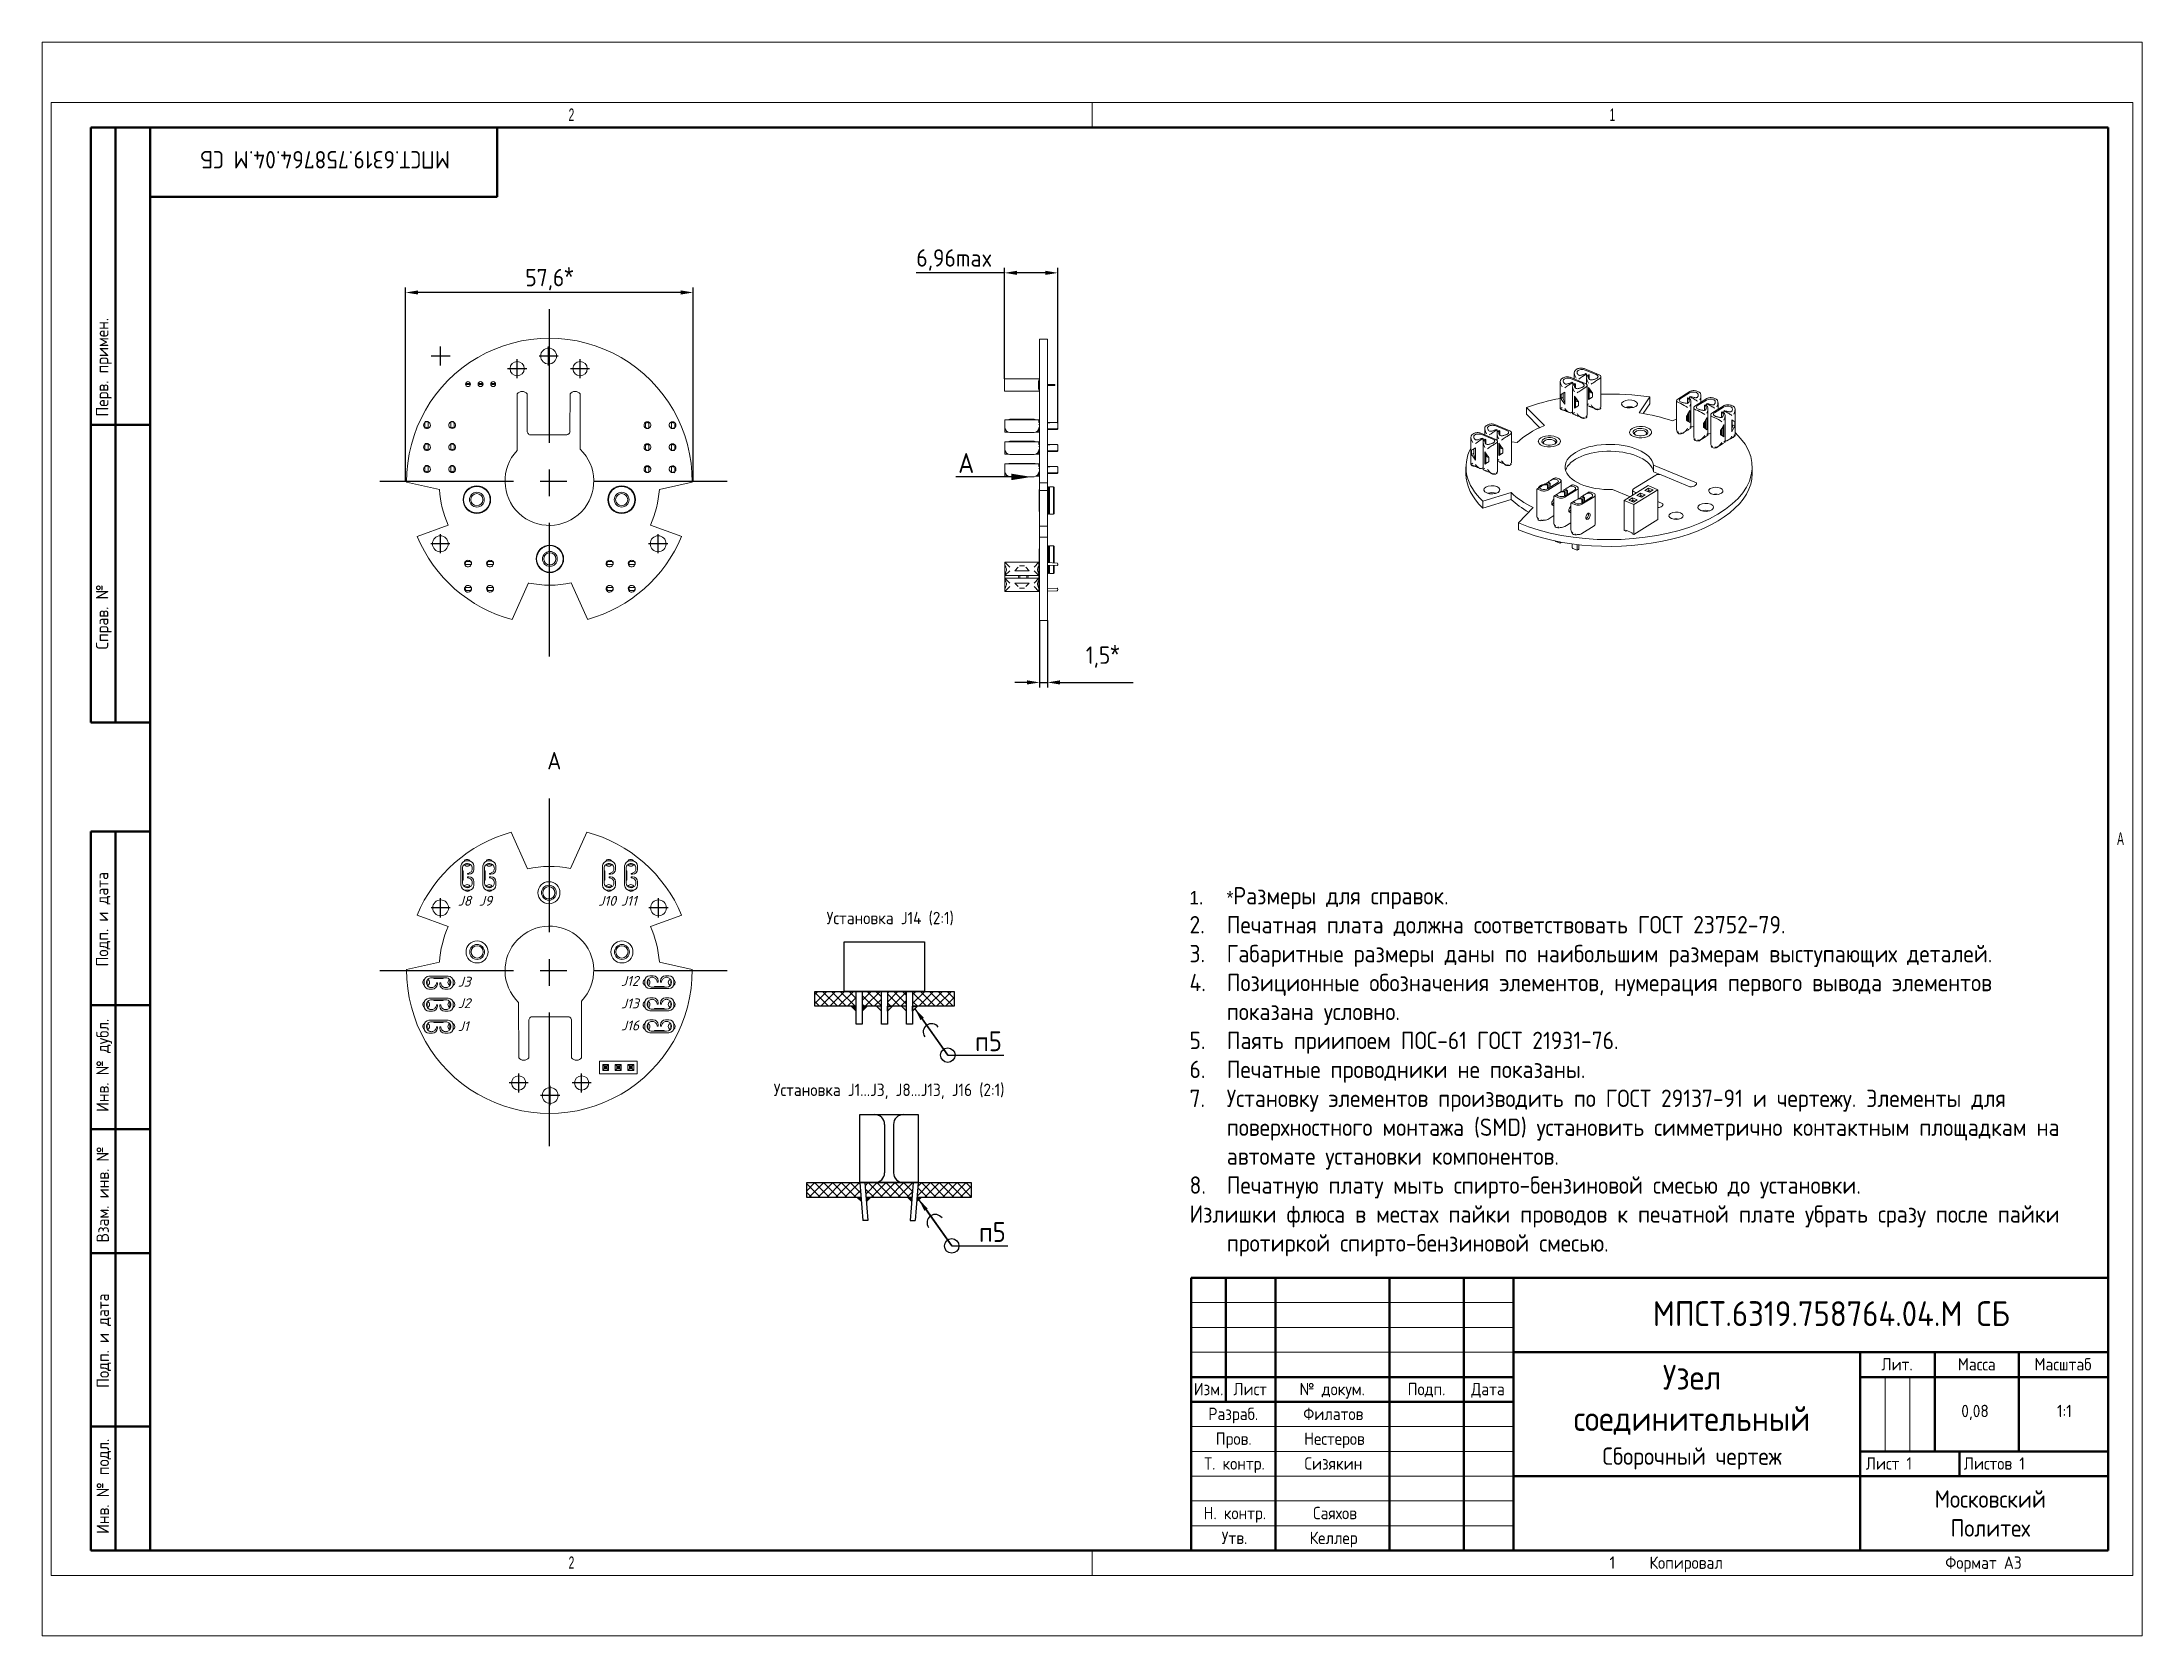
# Paper-space layout 'Layout2' of a CAD drawing. Header units: millimetres. Extents: x 26 to 231, y 20 to 176.
# The model-space entities are those that its viewports show. They can reach past a viewport. Long polylines and large blocks are cut down to what shows.
import ezdxf
from ezdxf import colors
from ezdxf.entities.mleader import LeaderData, LeaderLine
from ezdxf.math import Vec2, Vec3

# ---------------------------------------------------------------- set-up
doc = ezdxf.new("R2010")
doc.units = ezdxf.units.MM
doc.header["$PDSIZE"] = -1
doc.linetypes.add('CENTER', pattern=[10.16, 6.35, -1.27, 1.27, -1.27])
doc.layers.add('ОСНОВНОЙ', color=7, linetype='Continuous', lineweight=25)
doc.styles.add('SLDTEXTSTYLE2', font='TXT', dxfattribs={"width": 0.605})
doc.styles.add('ГОСТ 2.304', font='isocpeui.ttf')
doc.styles.add('СПДС', font='isocpeur.ttf', dxfattribs={"width": 0.9})
doc.dimstyles.new('ISO-25', dxfattribs={"dimtxt": 2.5, "dimasz": 2.5, "dimexe": 1.25, "dimexo": 0.625, "dimtad": 1, "dimtxsty": 'Standard', "dimcen": 2.5, "dimadec": 0, "dimazin": 0, "dimtfac": 1, "dimtmove": 0, "dimatfit": 3, "dimfxl": 1, "dimarcsym": 0})

psp = doc.layouts.new('Layout2')

msp = doc.modelspace()

# ---------------------------------------------------------------- texts
at = {"color": 7, "linetype": 'Continuous', "lineweight": 0, "attachment_point": 2, "style": 'СПДС'}
for s, insert, char_height, rotation in [('МПСТ.6319.758764.04.М СБ', (55.316, 283.732), 3.5, 180), ('Перв. примен.', (9.068, 243.63), 2.5, 90), ('Справ. №', (9.058, 193.281), 2.5, 90), ('Подп. и дата', (9.054, 132.313), 2.5, 90), ('Инв. № дубл.', (9.145, 102.861), 2.5, 90), ('Взам. инв. №', (9.174, 76.822), 2.5, 90), ('Подп. и дата', (9.197, 47.324), 2.5, 90), ('Инв. № подл.', (9.198, 17.964), 2.5, 90)]:
    msp.add_mtext(s, dxfattribs=dict(at, insert=insert, char_height=char_height, rotation=rotation))
at = {"attachment_point": 1}
for s, width, insert, char_height, style in [('А', 12.07747, (100.101, 166.045), 3.5, 'СПДС'), ('J8', 0.05105, (82.054, 137.042), 2, 'ГОСТ 2.304'), ('J9', 0.05105, (86.313, 137.042), 2, 'ГОСТ 2.304'), ('J10', 0.05105, (110.396, 137.042), 2, 'ГОСТ 2.304'), ('J11', 0.05105, (114.974, 137.042), 2, 'ГОСТ 2.304'), ('J3', 0.05105, (82.054, 120.716), 2, 'ГОСТ 2.304'), ('J12', 0.05105, (114.974, 120.882), 2, 'ГОСТ 2.304'), ('J2', 0.05105, (82.054, 116.393), 2, 'ГОСТ 2.304'), ('J13', 0.05105, (114.974, 116.339), 2, 'ГОСТ 2.304'), ('J1', 0.05105, (82.054, 111.758), 2, 'ГОСТ 2.304'), ('J16', 0.05105, (114.974, 111.903), 2, 'ГОСТ 2.304')]:
    msp.add_mtext_dynamic_manual_height_columns(s, width=width, gutter_width=17.5, heights=[0], dxfattribs=dict(at, insert=insert, char_height=char_height, style=style))
at = {"insert": (227.175, 138.804), "char_height": 2.5, "width": 179.93713, "attachment_point": 1, "style": 'СПДС'}
msp.add_mtext('\\pxi-3,l4,t4;{\\fArial|b0|i0|c0|p34;\\H1.08333x;1.^I\\fArial|b0|i0|c204|p34;*\\fISOCPEUR|b0|i0|c204|p34;\\H1.29231x;Размеры для справок.\\P2.^IПечатная плата должна соответствовать ГОСТ 23752-79.\\P3.^IГабаритные размеры даны по наибольшим размерам выступающих деталей.\\P4.^IПозиционные обозначения элементов, нумерация первого вывода элементов показана условно.\\P5.^IПаять приипоем ПОС-61 ГОСТ 21931-76.\\P6.^IПечатные проводники не показаны.\\P7.^IУстановку элементов производить по ГОСТ 29137-91 и чертежу. Элементы для поверхностного монтажа (SMD) установить симметрично контактным площадкам на автомате установки компонентов.\\P8.^IПечатную плату мыть спирто-бензиновой смесью до установки.\\PИзлишки флюса в местах пайки проводов к печатной плате убрать сразу после пайки протиркой спирто-бензиновой смесью.}', dxfattribs=at)
at = {"color": 7, "linetype": 'Continuous', "lineweight": 0, "attachment_point": 2, "style": 'СПДС'}
for s, insert, char_height in [('Установка J14 (2:1)', (169.288, 133.816), 2.5), ('Установка J1...J3, J8...J13, J16 (2:1)', (169.06, 99.163), 2.5), ('Лит.', (372.408, 43.817), 2.5), ('Масса', (388.491, 43.817), 2.5), ('Масштаб', (405.894, 43.817), 2.5), ('Изм.', (233.524, 38.817), 2.5), ('Лист', (241.898, 38.817), 2.5), ('№ докум.', (258.46, 38.817), 2.5), ('Подп.', (277.482, 38.817), 2.5), ('Дата', (289.886, 38.817), 2.5), ('0,08', (388.14, 34.402), 2.5), ('1:1', (406.168, 34.402), 2.5), ('Разраб.', (238.495, 33.817), 2.5), ('Филатов', (258.682, 33.817), 2.5), ('Пров.', (238.588, 28.817), 2.5), ('Нестеров', (258.912, 28.817), 2.5), ('Т. контр.', (238.743, 23.817), 2.5), ('Сизякин', (258.694, 23.817), 2.5), ('Лист 1', (370.761, 23.817), 2.5), ('Листов 1', (392.026, 23.817), 2.5), ('Московский\\PПолитех', (391.222, 17.148), 3.5), ('Н. контр.', (238.805, 13.817), 2.5), ('Саяхов', (259.026, 13.817), 2.5), ('Утв.', (238.744, 8.817), 2.5), ('Келлер', (258.735, 8.817), 2.5), ('1', (314.983, 3.823), 2.5), ('Копировал', (329.866, 3.817), 2.5), ('Формат А3', (389.849, 3.817), 2.5)]:
    msp.add_mtext(s, dxfattribs=dict(at, insert=insert, char_height=char_height))
at = {"color": 7, "linetype": 'Continuous', "lineweight": 0, "char_height": 3.5, "attachment_point": 2, "style": 'СПДС'}
for s, insert, width in [('{\\H1.42857x;МПСТ.6319.758764.04.М СБ}', (359.154, 55.284), 75.12856), ('{\\H1.42857x;Узел соединительный}\\PСборочный чертеж', (331.047, 42.46), 40.94996)]:
    msp.add_mtext(s, dxfattribs=dict(at, insert=insert, width=width))
at = {"layer": 'ОСНОВНОЙ', "char_height": 2.5, "attachment_point": 2, "style": 'SLDTEXTSTYLE2'}
for s, insert in [('2', (104.983, 295.823)), ('1', (314.983, 295.823)), ('A', (417.487, 149.823)), ('2', (104.983, 3.823))]:
    msp.add_mtext(s, dxfattribs=dict(at, insert=insert))

# ---------------------------------------------------------------- blocks, each defined once
blk = doc.blocks.new('*D32')
at = {"color": 0, "lineweight": -2, "transparency": 16777216}
for p, q in [((199.42, 192.58), (199.42, 179.07)), ((201.02, 192.58), (201.02, 179.07)), ((196.92, 180.07), (194.42, 180.07)), ((199.42, 180.07), (201.02, 180.07)), ((203.52, 180.07), (218.28, 180.07))]:
    blk.add_line(p, q, dxfattribs=at)
at = {"color": 0, "transparency": 16777216}
for points in [[(196.92, 180.49), (196.92, 179.66), (199.42, 180.07)], [(203.52, 180.49), (203.52, 179.66), (201.02, 180.07)]]:
    blk.add_solid(points, dxfattribs=at)
at = {"layer": 'Defpoints', "color": 0, "transparency": 16777216}
for p in [(199.42, 192.59), (201.02, 192.59), (201.02, 180.07)]:
    blk.add_point(p, dxfattribs=at)
at = {"color": 0, "transparency": 16777216, "insert": (212.15, 185.32), "char_height": 3.5, "attachment_point": 5, "style": 'СПДС'}
blk.add_mtext('1,5{\\fArial|b0|i0|c204|p34;\\H1.08333x;*}', dxfattribs=at)
blk = doc.blocks.new('*D33')
at = {"color": 0, "lineweight": -2, "transparency": 16777216}
for p, q in [((192.37, 262.67), (174.54, 262.67)), ((192.37, 248.11), (192.37, 263.67)), ((200.61, 262.67), (194.87, 262.67)), ((203.11, 248.11), (203.11, 263.67))]:
    blk.add_line(p, q, dxfattribs=at)
at = {"color": 0, "transparency": 16777216}
for points in [[(194.87, 263.09), (194.87, 262.26), (192.37, 262.67)], [(200.61, 263.09), (200.61, 262.26), (203.11, 262.67)]]:
    blk.add_solid(points, dxfattribs=at)
at = {"layer": 'Defpoints', "color": 0, "transparency": 16777216}
for p in [(192.37, 262.67), (192.37, 248.1), (203.11, 248.1)]:
    blk.add_point(p, dxfattribs=at)
at = {"color": 0, "transparency": 16777216, "insert": (182.21, 265.27), "char_height": 3.5, "attachment_point": 5, "style": 'СПДС'}
blk.add_mtext('6,96max', dxfattribs=at)
blk = doc.blocks.new('*D34')
at = {"color": 0, "lineweight": -2, "transparency": 16777216}
for p, q in [((71.54, 220.7), (71.54, 259.71)), ((127.04, 258.71), (74.04, 258.71)), ((129.54, 220.7), (129.54, 259.71))]:
    blk.add_line(p, q, dxfattribs=at)
at = {"color": 0, "transparency": 16777216}
for points in [[(74.04, 259.13), (74.04, 258.3), (71.54, 258.71)], [(127.04, 259.13), (127.04, 258.3), (129.54, 258.71)]]:
    blk.add_solid(points, dxfattribs=at)
at = {"layer": 'Defpoints', "color": 0, "transparency": 16777216}
for p in [(71.54, 258.71), (71.54, 220.69), (129.54, 220.69)]:
    blk.add_point(p, dxfattribs=at)
at = {"color": 0, "transparency": 16777216, "insert": (100.54, 261.46), "char_height": 3.5, "attachment_point": 5, "style": 'СПДС'}
blk.add_mtext('57,6{\\fArial|b0|i0|c204|p34;\\H1.08333x;*}', dxfattribs=at)
blk = doc.blocks.new('A$Ccf4c5d8f')
at = {"color": 0, "linetype": 'Continuous', "lineweight": 0}
for p, q in [((-167.15, 89.34), (-167.15, 91.88)), ((-167.15, 91.88), (-159.53, 91.88)), ((-159.53, 89.34), (-167.15, 89.34)), ((-166.48, 91.21), (-165.28, 91.21)), ((-166.48, 90.01), (-166.48, 91.21)), ((-166.48, 91.21), (-166.18, 90.91)), ((-166.48, 90.01), (-166.18, 90.31)), ((-165.28, 90.01), (-166.48, 90.01)), ((-166.18, 90.91), (-165.58, 90.91)), ((-166.18, 90.31), (-166.18, 90.91)), ((-166.18, 90.91), (-165.58, 90.91)), ((-166.18, 90.31), (-166.18, 90.91)), ((-166.13, 90.71), (-166.18, 90.71)), ((-166.13, 90.51), (-166.18, 90.51)), ((-165.58, 90.31), (-166.18, 90.31)), ((-165.58, 90.31), (-166.18, 90.31)), ((-165.63, 90.71), (-166.13, 90.71)), ((-166.13, 90.71), (-166.13, 90.51)), ((-165.63, 90.51), (-166.13, 90.51)), ((-165.58, 90.71), (-165.63, 90.71)), ((-165.63, 90.71), (-165.63, 90.51)), ((-165.58, 90.51), (-165.63, 90.51)), ((-165.28, 91.21), (-165.58, 90.91)), ((-165.58, 90.91), (-165.58, 90.31)), ((-165.58, 90.91), (-165.58, 90.31)), ((-165.28, 90.01), (-165.58, 90.31)), ((-165.28, 91.21), (-165.28, 90.01)), ((-163.94, 90.01), (-163.94, 91.21)), ((-163.94, 91.21), (-162.74, 91.21)), ((-163.94, 91.21), (-163.64, 90.91)), ((-163.94, 90.01), (-163.64, 90.31)), ((-162.74, 90.01), (-163.94, 90.01)), ((-163.64, 90.31), (-163.64, 90.91)), ((-163.64, 90.91), (-163.04, 90.91)), ((-163.64, 90.91), (-163.04, 90.91)), ((-163.64, 90.31), (-163.64, 90.91)), ((-163.59, 90.71), (-163.64, 90.71)), ((-163.59, 90.51), (-163.64, 90.51)), ((-163.04, 90.31), (-163.64, 90.31)), ((-163.04, 90.31), (-163.64, 90.31)), ((-163.09, 90.71), (-163.59, 90.71)), ((-163.59, 90.71), (-163.59, 90.51)), ((-163.09, 90.51), (-163.59, 90.51)), ((-163.04, 90.71), (-163.09, 90.71)), ((-163.09, 90.71), (-163.09, 90.51)), ((-163.04, 90.51), (-163.09, 90.51)), ((-162.74, 91.21), (-163.04, 90.91)), ((-163.04, 90.91), (-163.04, 90.31)), ((-163.04, 90.91), (-163.04, 90.31)), ((-162.74, 90.01), (-163.04, 90.31)), ((-162.74, 91.21), (-162.74, 90.01)), ((-161.4, 91.21), (-160.2, 91.21)), ((-161.4, 90.01), (-161.4, 91.21)), ((-161.4, 91.21), (-161.1, 90.91)), ((-161.4, 90.01), (-161.1, 90.31)), ((-160.2, 90.01), (-161.4, 90.01)), ((-161.1, 90.91), (-160.5, 90.91)), ((-161.1, 90.31), (-161.1, 90.91)), ((-161.1, 90.91), (-160.5, 90.91)), ((-161.1, 90.31), (-161.1, 90.91)), ((-161.05, 90.71), (-161.1, 90.71)), ((-161.05, 90.51), (-161.1, 90.51)), ((-160.5, 90.31), (-161.1, 90.31)), ((-160.5, 90.31), (-161.1, 90.31)), ((-160.55, 90.71), (-161.05, 90.71)), ((-161.05, 90.71), (-161.05, 90.51)), ((-160.55, 90.51), (-161.05, 90.51)), ((-160.5, 90.71), (-160.55, 90.71)), ((-160.55, 90.71), (-160.55, 90.51)), ((-160.5, 90.51), (-160.55, 90.51)), ((-160.2, 91.21), (-160.5, 90.91)), ((-160.5, 90.91), (-160.5, 90.31)), ((-160.5, 90.91), (-160.5, 90.31)), ((-160.2, 90.01), (-160.5, 90.31)), ((-160.2, 91.21), (-160.2, 90.01)), ((-159.53, 91.88), (-159.53, 89.34)), ((-155.96, 88.65), (-155.96, 77.22)), ((-153.92, 81.13), (-153.92, 88.65)), ((-145.29, 88.65), (-145.29, 81.13)), ((-143.23, 77.5), (-143.26, 88.65)), ((-174.58, 82.01), (-174.58, 82.6)), ((-174.58, 81.79), (-174.58, 82.01)), ((-174.58, 81.79), (-174.55, 81.79)), ((-173.93, 81.79), (-173.93, 82.83)), ((-173.93, 81.79), (-173.93, 81.79)), ((-173.93, 81.79), (-173.93, 81.79)), ((-173.58, 83.6), (-169.69, 83.6)), ((-173.58, 81.01), (-172.88, 81.01)), ((-170.19, 83.31), (-173.08, 83.31)), ((-172.58, 83.16), (-172.58, 83.31)), ((-170.68, 83.16), (-172.58, 83.16)), ((-172.08, 82.31), (-171.88, 82.31)), ((-171.88, 82.31), (-171.88, 82.01)), ((-171.38, 82.01), (-171.38, 82.31)), ((-171.38, 82.31), (-171.19, 82.31)), ((-170.68, 83.16), (-170.68, 83.31)), ((-170.38, 81.01), (-169.69, 81.01)), ((-169.34, 81.79), (-169.34, 82.83)), ((-169.34, 81.79), (-169.34, 81.79)), ((-169.34, 81.79), (-169.33, 81.79)), ((-168.71, 81.79), (-168.69, 81.79)), ((-168.69, 82.01), (-168.69, 82.6)), ((-168.69, 81.79), (-168.69, 82.01)), ((-130.05, 82.92), (-130.05, 82.69)), ((-130.02, 82.92), (-130.05, 82.92)), ((-130.05, 82.69), (-130.05, 82.1)), ((-129.4, 82.92), (-129.4, 82.92)), ((-129.4, 82.92), (-129.4, 81.87)), ((-129.4, 82.92), (-129.4, 82.92)), ((-128.35, 83.69), (-129.05, 83.69)), ((-125.16, 81.1), (-129.05, 81.1)), ((-128.55, 81.4), (-125.66, 81.4)), ((-128.05, 81.55), (-128.05, 81.4)), ((-128.05, 81.55), (-126.15, 81.55)), ((-127.35, 82.4), (-127.55, 82.4)), ((-127.35, 82.69), (-127.35, 82.4)), ((-126.85, 82.4), (-126.85, 82.69)), ((-126.66, 82.4), (-126.85, 82.4)), ((-126.15, 81.55), (-126.15, 81.4)), ((-125.16, 83.69), (-125.85, 83.69)), ((-124.8, 82.92), (-124.81, 82.92)), ((-124.81, 82.92), (-124.81, 82.92)), ((-124.81, 82.92), (-124.81, 81.87)), ((-124.16, 82.92), (-124.18, 82.92)), ((-124.16, 82.92), (-124.16, 82.69)), ((-124.16, 82.69), (-124.16, 82.1)), ((-174.58, 77.57), (-174.58, 78.16)), ((-174.58, 77.34), (-174.58, 77.57)), ((-174.58, 77.34), (-174.55, 77.34)), ((-173.93, 77.34), (-173.93, 78.39)), ((-173.93, 77.34), (-173.93, 77.34)), ((-173.93, 77.34), (-173.93, 77.34)), ((-173.58, 79.16), (-169.69, 79.16)), ((-173.58, 76.57), (-172.88, 76.57)), ((-170.19, 78.86), (-173.08, 78.86)), ((-172.58, 78.71), (-172.58, 78.86)), ((-170.68, 78.71), (-172.58, 78.71)), ((-172.08, 77.86), (-171.88, 77.86)), ((-171.88, 77.86), (-171.88, 77.57)), ((-171.38, 77.57), (-171.38, 77.86)), ((-171.38, 77.86), (-171.19, 77.86)), ((-170.68, 78.71), (-170.68, 78.86)), ((-170.38, 76.57), (-169.69, 76.57)), ((-169.34, 77.34), (-169.34, 78.39)), ((-169.34, 77.34), (-169.34, 77.34)), ((-169.34, 77.34), (-169.33, 77.34)), ((-168.71, 77.34), (-168.69, 77.34)), ((-168.69, 77.57), (-168.69, 78.16)), ((-168.69, 77.34), (-168.69, 77.57)), ((-146.05, 80.37), (-153.13, 80.37)), ((-130.05, 78.47), (-130.05, 78.25)), ((-130.02, 78.47), (-130.05, 78.47)), ((-130.05, 78.25), (-130.05, 77.66)), ((-129.4, 78.47), (-129.4, 78.47)), ((-129.4, 78.47), (-129.4, 77.43)), ((-129.4, 78.47), (-129.4, 78.47)), ((-128.35, 79.25), (-129.05, 79.25)), ((-125.16, 76.66), (-129.05, 76.66)), ((-128.55, 76.95), (-125.66, 76.95)), ((-128.05, 77.1), (-128.05, 76.95)), ((-128.05, 77.1), (-126.15, 77.1)), ((-127.35, 77.95), (-127.55, 77.95)), ((-127.35, 78.25), (-127.35, 77.95)), ((-126.85, 77.95), (-126.85, 78.25)), ((-126.66, 77.95), (-126.85, 77.95)), ((-126.15, 77.1), (-126.15, 76.95)), ((-125.16, 79.25), (-125.85, 79.25)), ((-124.8, 78.47), (-124.81, 78.47)), ((-124.81, 78.47), (-124.81, 78.47)), ((-124.81, 78.47), (-124.81, 77.43)), ((-124.16, 78.47), (-124.18, 78.47)), ((-124.16, 78.47), (-124.16, 78.25)), ((-124.16, 78.25), (-124.16, 77.66)), ((-174.58, 73.12), (-174.58, 73.71)), ((-174.58, 72.9), (-174.58, 73.12)), ((-174.58, 72.9), (-174.55, 72.9)), ((-173.93, 72.9), (-173.93, 73.94)), ((-173.93, 72.9), (-173.93, 72.9)), ((-173.93, 72.9), (-173.93, 72.9)), ((-173.58, 74.71), (-169.69, 74.71)), ((-173.58, 72.12), (-172.88, 72.12)), ((-170.19, 74.42), (-173.08, 74.42)), ((-172.58, 74.27), (-172.58, 74.42)), ((-170.68, 74.27), (-172.58, 74.27)), ((-172.08, 73.42), (-171.88, 73.42)), ((-171.88, 73.42), (-171.88, 73.12)), ((-171.38, 73.12), (-171.38, 73.42)), ((-171.38, 73.42), (-171.19, 73.42)), ((-170.68, 74.27), (-170.68, 74.42)), ((-170.38, 72.12), (-169.69, 72.12)), ((-169.34, 72.9), (-169.34, 73.94)), ((-169.34, 72.9), (-169.34, 72.9)), ((-169.34, 72.9), (-169.33, 72.9)), ((-168.71, 72.9), (-168.69, 72.9)), ((-168.69, 73.12), (-168.69, 73.71)), ((-168.69, 72.9), (-168.69, 73.12)), ((-130.05, 74.03), (-130.05, 73.8)), ((-130.02, 74.03), (-130.05, 74.03)), ((-130.05, 73.8), (-130.05, 73.21)), ((-129.4, 74.03), (-129.4, 74.03)), ((-129.4, 74.03), (-129.4, 72.98)), ((-129.4, 74.03), (-129.4, 74.03)), ((-128.35, 74.8), (-129.05, 74.8)), ((-125.16, 72.21), (-129.05, 72.21)), ((-128.55, 72.51), (-125.66, 72.51)), ((-128.05, 72.66), (-128.05, 72.51)), ((-128.05, 72.66), (-126.15, 72.66)), ((-127.35, 73.51), (-127.55, 73.51)), ((-127.35, 73.8), (-127.35, 73.51)), ((-126.85, 73.51), (-126.85, 73.8)), ((-126.66, 73.51), (-126.85, 73.51)), ((-126.15, 72.66), (-126.15, 72.51)), ((-125.16, 74.8), (-125.85, 74.8)), ((-124.8, 74.03), (-124.81, 74.03)), ((-124.81, 74.03), (-124.81, 74.03)), ((-124.81, 74.03), (-124.81, 72.98)), ((-124.16, 74.03), (-124.18, 74.03)), ((-124.16, 74.03), (-124.16, 73.8)), ((-124.16, 73.8), (-124.16, 73.21)), ((-171.65, 69.34), (-178.25, 70.87)), ((-120.65, 70.87), (-127.25, 69.34)), ((-176.14, 59.9), (-169.85, 62.16)), ((-129.05, 62.16), (-122.76, 59.87)), ((-167.22, 53.86), (-167.22, 53.16)), ((-166.44, 54.86), (-166.22, 54.86)), ((-166.44, 54.86), (-166.44, 54.83)), ((-166.44, 54.21), (-166.44, 54.21)), ((-166.44, 54.21), (-166.44, 54.21)), ((-166.44, 54.21), (-165.4, 54.21)), ((-166.22, 54.86), (-165.63, 54.86)), ((-165.92, 52.16), (-166.22, 52.16)), ((-166.22, 51.66), (-165.92, 51.66)), ((-165.92, 52.36), (-165.92, 52.16)), ((-165.92, 51.66), (-165.92, 51.47)), ((-165.07, 52.86), (-164.92, 52.86)), ((-165.07, 50.96), (-165.07, 52.86)), ((-165.07, 50.96), (-164.92, 50.96)), ((-164.92, 50.47), (-164.92, 53.36)), ((-164.63, 53.86), (-164.63, 49.97)), ((-162.77, 53.86), (-162.77, 53.16)), ((-162, 54.86), (-161.77, 54.86)), ((-162, 54.86), (-162, 54.83)), ((-162, 54.21), (-162, 54.21)), ((-162, 54.21), (-162, 54.21)), ((-162, 54.21), (-160.95, 54.21)), ((-161.77, 54.86), (-161.18, 54.86)), ((-161.48, 52.16), (-161.77, 52.16)), ((-161.77, 51.66), (-161.48, 51.66)), ((-161.48, 52.36), (-161.48, 52.16)), ((-161.48, 51.66), (-161.48, 51.47)), ((-160.63, 52.86), (-160.48, 52.86)), ((-160.63, 50.96), (-160.63, 52.86)), ((-160.63, 50.96), (-160.48, 50.96)), ((-160.48, 50.47), (-160.48, 53.36)), ((-160.18, 53.86), (-160.18, 49.97)), ((-138.64, 53.86), (-138.64, 53.16)), ((-137.87, 54.86), (-137.64, 54.86)), ((-137.87, 54.86), (-137.87, 54.83)), ((-137.87, 54.21), (-137.87, 54.21)), ((-137.87, 54.21), (-137.87, 54.21)), ((-137.87, 54.21), (-136.82, 54.21)), ((-137.64, 54.86), (-137.05, 54.86)), ((-137.35, 52.16), (-137.64, 52.16)), ((-137.64, 51.66), (-137.35, 51.66)), ((-137.35, 52.36), (-137.35, 52.16)), ((-137.35, 51.66), (-137.35, 51.47)), ((-136.5, 52.86), (-136.35, 52.86)), ((-136.5, 50.96), (-136.5, 52.86)), ((-136.5, 50.96), (-136.35, 50.96)), ((-136.35, 50.47), (-136.35, 53.36)), ((-136.05, 53.86), (-136.05, 49.97)), ((-134.2, 53.86), (-134.2, 53.16)), ((-133.42, 54.86), (-133.2, 54.86)), ((-133.42, 54.86), (-133.42, 54.83)), ((-133.42, 54.21), (-133.42, 54.21)), ((-133.42, 54.21), (-133.42, 54.21)), ((-133.42, 54.21), (-132.38, 54.21)), ((-133.2, 54.86), (-132.61, 54.86)), ((-132.9, 52.16), (-133.2, 52.16)), ((-133.2, 51.66), (-132.9, 51.66)), ((-132.9, 52.36), (-132.9, 52.16)), ((-132.9, 51.66), (-132.9, 51.47)), ((-132.05, 52.86), (-131.9, 52.86)), ((-132.05, 50.96), (-132.05, 52.86)), ((-132.05, 50.96), (-131.9, 50.96)), ((-131.9, 50.47), (-131.9, 53.36)), ((-131.61, 53.86), (-131.61, 49.97)), ((-167.22, 50.66), (-167.22, 49.97)), ((-166.44, 49.62), (-166.44, 49.62)), ((-166.44, 49.62), (-165.4, 49.62)), ((-166.44, 49.62), (-166.44, 49.61)), ((-166.44, 48.99), (-166.44, 48.97)), ((-166.44, 48.97), (-166.22, 48.97)), ((-166.22, 48.97), (-165.63, 48.97)), ((-162.77, 50.66), (-162.77, 49.97)), ((-162, 49.62), (-162, 49.62)), ((-162, 49.62), (-160.95, 49.62)), ((-162, 49.62), (-162, 49.61)), ((-162, 48.99), (-162, 48.97)), ((-162, 48.97), (-161.77, 48.97)), ((-161.77, 48.97), (-161.18, 48.97)), ((-153.68, 50.51), (-156.98, 43.14)), ((-141.73, 43.18), (-145.03, 50.55)), ((-138.64, 50.66), (-138.64, 49.97)), ((-137.87, 49.62), (-137.87, 49.62)), ((-137.87, 49.62), (-136.82, 49.62)), ((-137.87, 49.62), (-137.87, 49.61)), ((-137.87, 48.99), (-137.87, 48.97)), ((-137.87, 48.97), (-137.64, 48.97)), ((-137.64, 48.97), (-137.05, 48.97)), ((-134.2, 50.66), (-134.2, 49.97)), ((-133.42, 49.62), (-133.42, 49.62)), ((-133.42, 49.62), (-132.38, 49.62)), ((-133.42, 49.62), (-133.42, 49.61)), ((-133.42, 48.99), (-133.42, 48.97)), ((-133.42, 48.97), (-133.2, 48.97)), ((-133.2, 48.97), (-132.61, 48.97))]:
    blk.add_line(p, q, dxfattribs=at)
for centre, radius in [((-149.61, 96.27), 1.6), ((-155.96, 93.73), 1.44), ((-143.26, 93.73), 1.44), ((-171.45, 58.42), 1.6), ((-127.51, 58.42), 1.6)]:
    blk.add_circle(centre, radius, dxfattribs=at)
for centre, radius, start, end in [((-149.45, 71.07), 28.8, 359.5856, 180.4136), ((-154.94, 87.88), 1.27, 36.8699, 143.1301), ((-144.27, 87.88), 1.27, 36.8699, 143.1301), ((-174.13, 82.35), 0.685, 125.3282, 229.4859), ((-173.58, 82.6), 1, 90, 180), ((-173.58, 82.01), 1, 180, 270), ((-173.08, 82.31), 1, 90, 180), ((-173.08, 82.31), 1, 180, 197.1575), ((-174.13, 82.35), 0.685, 291.3784, 63.7368), ((-172.88, 82.01), 1, 270, 360), ((-173.08, 82.31), 1, 342.8425, 360), ((-170.38, 82.01), 1, 180, 270), ((-170.19, 82.31), 1, 180, 197.1575), ((-170.19, 82.31), 1, 342.8425, 90), ((-169.05, 82.35), 0.685, 121.4823, 243.0586), ((-169.69, 82.6), 1, 0, 90), ((-169.69, 82.01), 1, 270, 360), ((-169.05, 82.35), 0.685, 298.8599, 64.5207), ((-153.16, 81.13), 0.762, 180, 272.1291), ((-146.05, 81.13), 0.762, 269.998, 0.002), ((-129.68, 82.35), 0.685, 118.8599, 244.5207), ((-129.05, 82.69), 1, 90, 180), ((-129.05, 82.1), 1, 180, 270), ((-128.55, 82.4), 1, 162.8425, 270), ((-129.68, 82.35), 0.685, 301.4823, 63.0586), ((-128.35, 82.69), 1, 0, 90), ((-128.55, 82.4), 1, 360, 17.1575), ((-125.85, 82.69), 1, 90, 180), ((-125.66, 82.4), 1, 162.8425, 180), ((-125.66, 82.4), 1, 270, 0), ((-124.6, 82.35), 0.685, 111.3784, 243.7368), ((-125.16, 82.69), 1, 0, 90), ((-125.16, 82.1), 1, 270, 360), ((-125.66, 82.4), 1, 0, 17.1575), ((-124.6, 82.35), 0.685, 305.3282, 49.4859), ((-174.13, 77.91), 0.685, 125.3282, 229.4859), ((-173.58, 78.16), 1, 90, 180), ((-173.58, 77.57), 1, 180, 270), ((-173.08, 77.86), 1, 90, 180), ((-173.08, 77.86), 1, 180, 197.1575), ((-174.13, 77.91), 0.685, 291.3784, 63.7368), ((-172.88, 77.57), 1, 270, 360), ((-173.08, 77.86), 1, 342.8425, 360), ((-170.38, 77.57), 1, 180, 270), ((-170.19, 77.86), 1, 180, 197.1575), ((-170.19, 77.86), 1, 342.8425, 90), ((-169.05, 77.91), 0.685, 121.4823, 243.0586), ((-169.69, 78.16), 1, 0, 90), ((-169.69, 77.57), 1, 270, 360), ((-169.05, 77.91), 0.685, 298.8599, 64.5207), ((-149.45, 71.07), 8.95, 136.6476, 45.9156), ((-129.68, 77.91), 0.685, 118.8599, 244.5207), ((-129.05, 78.25), 1, 90, 180), ((-129.05, 77.66), 1, 180, 270), ((-128.55, 77.95), 1, 162.8425, 270), ((-129.68, 77.91), 0.685, 301.4823, 63.0586), ((-128.35, 78.25), 1, 0, 90), ((-128.55, 77.95), 1, 360, 17.1575), ((-125.85, 78.25), 1, 90, 180), ((-125.66, 77.95), 1, 162.8425, 180), ((-125.66, 77.95), 1, 270, 0), ((-124.6, 77.91), 0.685, 111.3784, 243.7368), ((-125.16, 78.25), 1, 0, 90), ((-125.16, 77.66), 1, 270, 360), ((-125.66, 77.95), 1, 0, 17.1575), ((-124.6, 77.91), 0.685, 305.3282, 49.4859), ((-174.13, 73.46), 0.685, 125.3282, 229.4859), ((-173.58, 73.71), 1, 90, 180), ((-173.58, 73.12), 1, 180, 270), ((-173.08, 73.42), 1, 90, 180), ((-173.08, 73.42), 1, 180, 197.1575), ((-174.13, 73.46), 0.685, 291.3784, 63.7368), ((-172.88, 73.12), 1, 270, 360), ((-173.08, 73.42), 1, 342.8425, 360), ((-170.38, 73.12), 1, 180, 270), ((-170.19, 73.42), 1, 180, 197.1575), ((-170.19, 73.42), 1, 342.8425, 90), ((-169.05, 73.46), 0.685, 121.4823, 243.0586), ((-169.69, 73.71), 1, 0, 90), ((-169.69, 73.12), 1, 270, 360), ((-169.05, 73.46), 0.685, 298.8599, 64.5207), ((-129.68, 73.46), 0.685, 118.8599, 244.5207), ((-129.05, 73.8), 1, 90, 180), ((-129.05, 73.21), 1, 180, 270), ((-128.55, 73.51), 1, 162.8425, 270), ((-129.68, 73.46), 0.685, 301.4823, 63.0586), ((-128.35, 73.8), 1, 0, 90), ((-128.55, 73.51), 1, 360, 17.1575), ((-125.85, 73.8), 1, 90, 180), ((-125.66, 73.51), 1, 162.8425, 180), ((-125.66, 73.51), 1, 270, 0), ((-124.6, 73.46), 0.685, 111.3784, 243.7368), ((-125.16, 73.8), 1, 0, 90), ((-125.16, 73.21), 1, 270, 360), ((-125.66, 73.51), 1, 0, 17.1575), ((-124.6, 73.46), 0.685, 305.3282, 49.4859), ((-149.45, 71.07), 22.26, 184.4625, 203.6063), ((-164.08, 67.31), 2.23, 90, 270), ((-164.08, 67.31), 1.5, 90, 270), ((-164.08, 67.31), 1.23, 90, 270), ((-164.08, 67.31), 2.23, 270, 90), ((-164.08, 67.31), 1.5, 270, 90), ((-164.08, 67.31), 1.23, 270, 90), ((-134.87, 67.31), 2.23, 0, 180), ((-134.87, 67.31), 1.5, 0, 180), ((-134.87, 67.31), 1.23, 0, 180), ((-149.45, 71.07), 22.26, 336.3937, 355.5364), ((-134.87, 67.31), 2.23, 180, 0), ((-134.87, 67.31), 1.5, 180, 0), ((-134.87, 67.31), 1.23, 180, 0), ((-149.45, 71.07), 28.93, 202.7279, 254.9144), ((-149.45, 71.07), 28.94, 285.4671, 337.2282), ((-165.88, 54.41), 0.685, 90, 139.4859), ((-165.88, 54.41), 0.685, 35.3282, 90), ((-161.43, 54.41), 0.685, 90, 139.4859), ((-161.43, 54.41), 0.685, 35.3282, 90), ((-149.35, 55.37), 2.23, 0, 180), ((-149.35, 55.37), 2.23, 180, 0), ((-149.35, 55.37), 1.5, 0, 180), ((-149.35, 55.37), 1.5, 180, 0), ((-149.35, 55.37), 1.23, 0, 180), ((-149.35, 55.37), 1.23, 180, 0), ((-137.3, 54.41), 0.685, 90, 139.4859), ((-137.3, 54.41), 0.685, 35.3282, 90), ((-132.86, 54.41), 0.685, 90, 139.4859), ((-132.86, 54.41), 0.685, 35.3282, 90), ((-166.22, 53.86), 1, 90, 180), ((-166.22, 53.16), 1, 180, 270), ((-166.22, 50.66), 1, 90, 180), ((-165.88, 54.41), 0.685, 201.3784, 333.7368), ((-165.92, 53.36), 1, 90, 107.1575), ((-165.92, 53.36), 1, 252.8425, 270), ((-165.92, 50.47), 1, 90, 107.1575), ((-165.92, 53.36), 1, 0, 90), ((-165.63, 53.86), 1, 0, 90), ((-161.77, 53.86), 1, 90, 180), ((-161.77, 53.16), 1, 180, 270), ((-161.77, 50.66), 1, 90, 180), ((-161.43, 54.41), 0.685, 201.3784, 333.7368), ((-161.48, 53.36), 1, 90, 107.1575), ((-161.48, 53.36), 1, 252.8425, 270), ((-161.48, 50.47), 1, 90, 107.1575), ((-161.48, 53.36), 1, 0, 90), ((-161.18, 53.86), 1, 0, 90), ((-137.64, 53.86), 1, 90, 180), ((-137.64, 53.16), 1, 180, 270), ((-137.64, 50.66), 1, 90, 180), ((-137.3, 54.41), 0.685, 201.3784, 333.7368), ((-137.35, 53.36), 1, 90, 107.1575), ((-137.35, 53.36), 1, 252.8425, 270), ((-137.35, 50.47), 1, 90, 107.1575), ((-137.35, 53.36), 1, 0, 90), ((-137.05, 53.86), 1, 0, 90), ((-133.2, 53.86), 1, 90, 180), ((-133.2, 53.16), 1, 180, 270), ((-133.2, 50.66), 1, 90, 180), ((-132.86, 54.41), 0.685, 201.3784, 333.7368), ((-132.9, 53.36), 1, 90, 107.1575), ((-132.9, 53.36), 1, 252.8425, 270), ((-132.9, 50.47), 1, 90, 107.1575), ((-132.9, 53.36), 1, 0, 90), ((-132.61, 53.86), 1, 0, 90), ((-166.22, 49.97), 1, 180, 270), ((-165.88, 49.33), 0.685, 90, 153.0586), ((-165.88, 49.33), 0.685, 208.8599, 334.5207), ((-165.92, 50.47), 1, 252.8425, 0), ((-165.88, 49.33), 0.685, 31.4823, 90), ((-165.63, 49.97), 1, 270, 360), ((-161.77, 49.97), 1, 180, 270), ((-161.43, 49.33), 0.685, 90, 153.0586), ((-161.43, 49.33), 0.685, 208.8599, 334.5207), ((-161.48, 50.47), 1, 252.8425, 0), ((-161.43, 49.33), 0.685, 31.4823, 90), ((-161.18, 49.97), 1, 270, 360), ((-149.45, 71.07), 21, 258.3849, 282.1417), ((-137.64, 49.97), 1, 180, 270), ((-137.3, 49.33), 0.685, 90, 153.0586), ((-137.3, 49.33), 0.685, 208.8599, 334.5207), ((-137.35, 50.47), 1, 252.8425, 0), ((-137.3, 49.33), 0.685, 31.4823, 90), ((-137.05, 49.97), 1, 270, 360), ((-133.2, 49.97), 1, 180, 270), ((-132.86, 49.33), 0.685, 90, 153.0586), ((-132.86, 49.33), 0.685, 208.8599, 334.5207), ((-132.9, 50.47), 1, 252.8425, 0), ((-132.86, 49.33), 0.685, 31.4823, 90), ((-132.61, 49.97), 1, 270, 360)]:
    blk.add_arc(centre, radius, start, end, dxfattribs=at)
for points in [[(-172.12, 82.01), (-172.13, 81.98), (-172.14, 81.95), (-172.19, 81.83), (-172.24, 81.74), (-172.37, 81.59), (-172.45, 81.52), (-172.6, 81.42), (-172.69, 81.38), (-172.88, 81.32), (-172.98, 81.31), (-173.17, 81.31), (-173.27, 81.32), (-173.46, 81.38), (-173.55, 81.42), (-173.7, 81.52), (-173.78, 81.59), (-173.91, 81.74), (-173.96, 81.83), (-174.01, 81.95), (-174.02, 81.98), (-174.03, 82.01)], [(-169.23, 82.01), (-169.24, 81.98), (-169.25, 81.95), (-169.3, 81.83), (-169.35, 81.74), (-169.48, 81.59), (-169.56, 81.52), (-169.71, 81.42), (-169.8, 81.38), (-169.99, 81.32), (-170.09, 81.31), (-170.28, 81.31), (-170.38, 81.32), (-170.57, 81.38), (-170.66, 81.42), (-170.81, 81.52), (-170.89, 81.59), (-171.02, 81.74), (-171.07, 81.83), (-171.12, 81.95), (-171.13, 81.98), (-171.14, 82.01)], [(-129.5, 82.69), (-129.49, 82.72), (-129.48, 82.75), (-129.43, 82.87), (-129.38, 82.96), (-129.25, 83.12), (-129.17, 83.18), (-129.02, 83.28), (-128.93, 83.33), (-128.74, 83.38), (-128.64, 83.4), (-128.45, 83.4), (-128.35, 83.38), (-128.16, 83.33), (-128.07, 83.28), (-127.92, 83.18), (-127.84, 83.12), (-127.71, 82.96), (-127.66, 82.87), (-127.61, 82.75), (-127.6, 82.72), (-127.59, 82.69)], [(-126.61, 82.69), (-126.6, 82.72), (-126.59, 82.75), (-126.54, 82.87), (-126.49, 82.96), (-126.36, 83.12), (-126.28, 83.18), (-126.13, 83.28), (-126.04, 83.33), (-125.85, 83.38), (-125.75, 83.4), (-125.56, 83.4), (-125.46, 83.38), (-125.27, 83.33), (-125.18, 83.28), (-125.03, 83.18), (-124.95, 83.12), (-124.82, 82.96), (-124.77, 82.87), (-124.72, 82.75), (-124.71, 82.72), (-124.7, 82.69)], [(-172.12, 77.57), (-172.13, 77.54), (-172.14, 77.51), (-172.19, 77.39), (-172.24, 77.3), (-172.37, 77.14), (-172.45, 77.08), (-172.6, 76.98), (-172.69, 76.94), (-172.88, 76.88), (-172.98, 76.86), (-173.17, 76.86), (-173.27, 76.88), (-173.46, 76.94), (-173.55, 76.98), (-173.7, 77.08), (-173.78, 77.14), (-173.91, 77.3), (-173.96, 77.39), (-174.01, 77.51), (-174.02, 77.54), (-174.03, 77.57)], [(-169.23, 77.57), (-169.24, 77.54), (-169.25, 77.51), (-169.3, 77.39), (-169.35, 77.3), (-169.48, 77.14), (-169.56, 77.08), (-169.71, 76.98), (-169.8, 76.94), (-169.99, 76.88), (-170.09, 76.86), (-170.28, 76.86), (-170.38, 76.88), (-170.57, 76.94), (-170.66, 76.98), (-170.81, 77.08), (-170.89, 77.14), (-171.02, 77.3), (-171.07, 77.39), (-171.12, 77.51), (-171.13, 77.54), (-171.14, 77.57)], [(-129.5, 78.25), (-129.49, 78.28), (-129.48, 78.31), (-129.43, 78.43), (-129.38, 78.52), (-129.25, 78.67), (-129.17, 78.74), (-129.02, 78.84), (-128.93, 78.88), (-128.74, 78.94), (-128.64, 78.95), (-128.45, 78.95), (-128.35, 78.94), (-128.16, 78.88), (-128.07, 78.84), (-127.92, 78.74), (-127.84, 78.67), (-127.71, 78.52), (-127.66, 78.43), (-127.61, 78.31), (-127.6, 78.28), (-127.59, 78.25)], [(-126.61, 78.25), (-126.6, 78.28), (-126.59, 78.31), (-126.54, 78.43), (-126.49, 78.52), (-126.36, 78.67), (-126.28, 78.74), (-126.13, 78.84), (-126.04, 78.88), (-125.85, 78.94), (-125.75, 78.95), (-125.56, 78.95), (-125.46, 78.94), (-125.27, 78.88), (-125.18, 78.84), (-125.03, 78.74), (-124.95, 78.67), (-124.82, 78.52), (-124.77, 78.43), (-124.72, 78.31), (-124.71, 78.28), (-124.7, 78.25)], [(-172.12, 73.12), (-172.13, 73.09), (-172.14, 73.06), (-172.19, 72.94), (-172.24, 72.85), (-172.37, 72.7), (-172.45, 72.63), (-172.6, 72.53), (-172.69, 72.49), (-172.88, 72.43), (-172.98, 72.42), (-173.17, 72.42), (-173.27, 72.43), (-173.46, 72.49), (-173.55, 72.53), (-173.7, 72.63), (-173.78, 72.7), (-173.91, 72.85), (-173.96, 72.94), (-174.01, 73.06), (-174.02, 73.09), (-174.03, 73.12)], [(-169.23, 73.12), (-169.24, 73.09), (-169.25, 73.06), (-169.3, 72.94), (-169.35, 72.85), (-169.48, 72.7), (-169.56, 72.63), (-169.71, 72.53), (-169.8, 72.49), (-169.99, 72.43), (-170.09, 72.42), (-170.28, 72.42), (-170.38, 72.43), (-170.57, 72.49), (-170.66, 72.53), (-170.81, 72.63), (-170.89, 72.7), (-171.02, 72.85), (-171.07, 72.94), (-171.12, 73.06), (-171.13, 73.09), (-171.14, 73.12)], [(-129.5, 73.8), (-129.49, 73.83), (-129.48, 73.86), (-129.43, 73.98), (-129.38, 74.07), (-129.25, 74.23), (-129.17, 74.29), (-129.02, 74.39), (-128.93, 74.44), (-128.74, 74.49), (-128.64, 74.51), (-128.45, 74.51), (-128.35, 74.49), (-128.16, 74.44), (-128.07, 74.39), (-127.92, 74.29), (-127.84, 74.23), (-127.71, 74.07), (-127.66, 73.98), (-127.61, 73.86), (-127.6, 73.83), (-127.59, 73.8)], [(-126.61, 73.8), (-126.6, 73.83), (-126.59, 73.86), (-126.54, 73.98), (-126.49, 74.07), (-126.36, 74.23), (-126.28, 74.29), (-126.13, 74.39), (-126.04, 74.44), (-125.85, 74.49), (-125.75, 74.51), (-125.56, 74.51), (-125.46, 74.49), (-125.27, 74.44), (-125.18, 74.39), (-125.03, 74.29), (-124.95, 74.23), (-124.82, 74.07), (-124.77, 73.98), (-124.72, 73.86), (-124.71, 73.83), (-124.7, 73.8)], [(-166.22, 52.4), (-166.25, 52.41), (-166.28, 52.42), (-166.4, 52.47), (-166.49, 52.53), (-166.64, 52.66), (-166.71, 52.73), (-166.81, 52.88), (-166.85, 52.97), (-166.91, 53.16), (-166.92, 53.26), (-166.92, 53.45), (-166.91, 53.55), (-166.85, 53.74), (-166.81, 53.83), (-166.71, 53.98), (-166.64, 54.06), (-166.49, 54.19), (-166.4, 54.24), (-166.28, 54.29), (-166.25, 54.3), (-166.22, 54.31)], [(-166.22, 49.51), (-166.25, 49.52), (-166.28, 49.53), (-166.4, 49.58), (-166.49, 49.64), (-166.64, 49.77), (-166.71, 49.84), (-166.81, 49.99), (-166.85, 50.08), (-166.91, 50.27), (-166.92, 50.37), (-166.92, 50.56), (-166.91, 50.66), (-166.85, 50.85), (-166.81, 50.94), (-166.71, 51.09), (-166.64, 51.17), (-166.49, 51.3), (-166.4, 51.35), (-166.28, 51.4), (-166.25, 51.41), (-166.22, 51.42)], [(-161.77, 52.4), (-161.8, 52.41), (-161.83, 52.42), (-161.95, 52.47), (-162.04, 52.53), (-162.2, 52.66), (-162.26, 52.73), (-162.36, 52.88), (-162.41, 52.97), (-162.46, 53.16), (-162.48, 53.26), (-162.48, 53.45), (-162.46, 53.55), (-162.41, 53.74), (-162.36, 53.83), (-162.26, 53.98), (-162.2, 54.06), (-162.04, 54.19), (-161.95, 54.24), (-161.83, 54.29), (-161.8, 54.3), (-161.77, 54.31)], [(-161.77, 49.51), (-161.8, 49.52), (-161.83, 49.53), (-161.95, 49.58), (-162.04, 49.64), (-162.2, 49.77), (-162.26, 49.84), (-162.36, 49.99), (-162.41, 50.08), (-162.46, 50.27), (-162.48, 50.37), (-162.48, 50.56), (-162.46, 50.66), (-162.41, 50.85), (-162.36, 50.94), (-162.26, 51.09), (-162.2, 51.17), (-162.04, 51.3), (-161.95, 51.35), (-161.83, 51.4), (-161.8, 51.41), (-161.77, 51.42)], [(-137.64, 52.4), (-137.67, 52.41), (-137.7, 52.42), (-137.82, 52.47), (-137.91, 52.53), (-138.07, 52.66), (-138.13, 52.73), (-138.23, 52.88), (-138.28, 52.97), (-138.33, 53.16), (-138.35, 53.26), (-138.35, 53.45), (-138.33, 53.55), (-138.28, 53.74), (-138.23, 53.83), (-138.13, 53.98), (-138.07, 54.06), (-137.91, 54.19), (-137.82, 54.24), (-137.7, 54.29), (-137.67, 54.3), (-137.64, 54.31)], [(-137.64, 49.51), (-137.67, 49.52), (-137.7, 49.53), (-137.82, 49.58), (-137.91, 49.64), (-138.07, 49.77), (-138.13, 49.84), (-138.23, 49.99), (-138.28, 50.08), (-138.33, 50.27), (-138.35, 50.37), (-138.35, 50.56), (-138.33, 50.66), (-138.28, 50.85), (-138.23, 50.94), (-138.13, 51.09), (-138.07, 51.17), (-137.91, 51.3), (-137.82, 51.35), (-137.7, 51.4), (-137.67, 51.41), (-137.64, 51.42)], [(-133.2, 52.4), (-133.23, 52.41), (-133.26, 52.42), (-133.38, 52.47), (-133.47, 52.53), (-133.62, 52.66), (-133.69, 52.73), (-133.79, 52.88), (-133.83, 52.97), (-133.89, 53.16), (-133.9, 53.26), (-133.9, 53.45), (-133.89, 53.55), (-133.83, 53.74), (-133.79, 53.83), (-133.69, 53.98), (-133.62, 54.06), (-133.47, 54.19), (-133.38, 54.24), (-133.26, 54.29), (-133.23, 54.3), (-133.2, 54.31)], [(-133.2, 49.51), (-133.23, 49.52), (-133.26, 49.53), (-133.38, 49.58), (-133.47, 49.64), (-133.62, 49.77), (-133.69, 49.84), (-133.79, 49.99), (-133.83, 50.08), (-133.89, 50.27), (-133.9, 50.37), (-133.9, 50.56), (-133.89, 50.66), (-133.83, 50.85), (-133.79, 50.94), (-133.69, 51.09), (-133.62, 51.17), (-133.47, 51.3), (-133.38, 51.35), (-133.26, 51.4), (-133.23, 51.41), (-133.2, 51.42)]]:
    blk.add_open_spline(points, degree=3, knots=[-0.4047892, -0.4047892, -0.4047892, -0.4047892, -0.3954885, -0.3954885, -0.3661012, -0.3661012, -0.3367139, -0.3367139, -0.308117, -0.308117, -0.2795202, -0.2795202, -0.2509234, -0.2509234, -0.2223265, -0.2223265, -0.1929392, -0.1929392, -0.1635519, -0.1635519, -0.1542512, -0.1542512, -0.1542512, -0.1542512], dxfattribs=at)
blk = doc.blocks.new('A$C5039bd2f')
at = {"color": 0, "linetype": 'Continuous', "lineweight": 0}
for p, q in [((-387.82, 98.7), (-387.67, 98.7)), ((-387.82, 98.7), (-387.82, 98.5)), ((-387.82, 98.5), (-387.67, 98.5)), ((-387.67, 98.7), (-387.37, 98.7)), ((-387.67, 98.7), (-387.67, 98.5)), ((-387.67, 98.5), (-387.37, 98.5)), ((-387.37, 98.7), (-387.22, 98.7)), ((-387.37, 98.7), (-387.37, 98.5)), ((-387.37, 98.5), (-387.22, 98.5)), ((-387.22, 98.7), (-387.22, 98.5)), ((-385.28, 98.7), (-385.13, 98.7)), ((-385.28, 98.7), (-385.28, 98.5)), ((-385.28, 98.5), (-385.13, 98.5)), ((-385.13, 98.7), (-384.83, 98.7)), ((-385.13, 98.7), (-385.13, 98.5)), ((-385.13, 98.5), (-384.83, 98.5)), ((-384.83, 98.7), (-384.68, 98.7)), ((-384.83, 98.7), (-384.83, 98.5)), ((-384.83, 98.5), (-384.68, 98.5)), ((-384.68, 98.7), (-384.68, 98.5)), ((-382.74, 98.7), (-382.59, 98.7)), ((-382.74, 98.7), (-382.74, 98.5)), ((-382.74, 98.5), (-382.59, 98.5)), ((-382.59, 98.7), (-382.29, 98.7)), ((-382.59, 98.7), (-382.59, 98.5)), ((-382.59, 98.5), (-382.29, 98.5)), ((-382.29, 98.7), (-382.14, 98.7)), ((-382.29, 98.7), (-382.29, 98.5)), ((-382.29, 98.5), (-382.14, 98.5)), ((-382.14, 98.7), (-382.14, 98.5)), ((-377.6, 96.64), (-377.6, 85.21)), ((-375.57, 89.12), (-375.57, 96.64)), ((-366.93, 96.64), (-366.94, 89.13)), ((-364.87, 85.49), (-364.9, 96.64)), ((-396.22, 90), (-396.22, 90.59)), ((-396.22, 89.82), (-396.22, 90)), ((-396.07, 89.78), (-396.17, 89.78)), ((-396.07, 91.05), (-396.11, 91.05)), ((-396.07, 91.05), (-395.57, 91.05)), ((-396.07, 91.05), (-395.92, 90.9)), ((-396.07, 89.78), (-395.92, 89.93)), ((-395.57, 89.78), (-396.07, 89.78)), ((-395.72, 90.9), (-395.57, 91.05)), ((-395.72, 89.93), (-395.57, 89.78)), ((-395.57, 89.78), (-395.57, 91.05)), ((-390.98, 89.78), (-390.98, 91.05)), ((-390.98, 91.05), (-390.48, 91.05)), ((-390.98, 91.05), (-390.83, 90.9)), ((-390.98, 89.78), (-390.83, 89.93)), ((-390.48, 89.78), (-390.98, 89.78)), ((-390.63, 90.9), (-390.48, 91.05)), ((-390.63, 89.93), (-390.48, 89.78)), ((-390.44, 91.05), (-390.48, 91.05)), ((-390.33, 89.78), (-390.48, 89.78)), ((-390.33, 90), (-390.33, 90.59)), ((-390.33, 89.78), (-390.33, 90)), ((-351.69, 90.91), (-351.54, 90.91)), ((-351.69, 90.91), (-351.69, 90.68)), ((-351.69, 90.68), (-351.69, 90.09)), ((-351.58, 89.64), (-351.54, 89.64)), ((-351.54, 90.91), (-351.04, 90.91)), ((-351.39, 90.76), (-351.54, 90.91)), ((-351.39, 89.79), (-351.54, 89.64)), ((-351.04, 89.64), (-351.54, 89.64)), ((-351.04, 90.91), (-351.19, 90.76)), ((-351.04, 89.64), (-351.19, 89.79)), ((-351.04, 90.91), (-351.04, 89.64)), ((-346.45, 90.91), (-345.95, 90.91)), ((-346.3, 90.76), (-346.45, 90.91)), ((-346.45, 90.91), (-346.45, 89.64)), ((-346.3, 89.79), (-346.45, 89.64)), ((-345.95, 89.64), (-346.45, 89.64)), ((-345.95, 90.91), (-346.1, 90.76)), ((-345.95, 89.64), (-346.1, 89.79)), ((-345.95, 90.91), (-345.86, 90.91)), ((-345.95, 89.64), (-345.91, 89.64)), ((-345.8, 90.86), (-345.8, 90.68)), ((-345.8, 90.68), (-345.8, 90.09)), ((-396.22, 85.56), (-396.22, 86.15)), ((-396.22, 85.38), (-396.22, 85.56)), ((-396.07, 85.33), (-396.17, 85.33)), ((-396.07, 86.6), (-396.11, 86.6)), ((-396.07, 86.6), (-395.57, 86.6)), ((-396.07, 86.6), (-395.92, 86.45)), ((-396.07, 85.33), (-395.92, 85.48)), ((-395.57, 85.33), (-396.07, 85.33)), ((-395.72, 86.45), (-395.57, 86.6)), ((-395.72, 85.48), (-395.57, 85.33)), ((-395.57, 85.33), (-395.57, 86.6)), ((-390.98, 85.33), (-390.98, 86.6)), ((-390.98, 86.6), (-390.48, 86.6)), ((-390.98, 86.6), (-390.83, 86.45)), ((-390.98, 85.33), (-390.83, 85.48)), ((-390.48, 85.33), (-390.98, 85.33)), ((-390.63, 86.45), (-390.48, 86.6)), ((-390.63, 85.48), (-390.48, 85.33)), ((-390.44, 86.6), (-390.48, 86.6)), ((-390.33, 85.33), (-390.48, 85.33)), ((-390.33, 85.56), (-390.33, 86.15)), ((-390.33, 85.33), (-390.33, 85.56)), ((-367.7, 88.36), (-374.78, 88.36)), ((-351.69, 86.46), (-351.54, 86.46)), ((-351.69, 86.46), (-351.69, 86.24)), ((-351.69, 86.24), (-351.69, 85.65)), ((-351.58, 85.19), (-351.54, 85.19)), ((-351.54, 86.46), (-351.04, 86.46)), ((-351.39, 86.31), (-351.54, 86.46)), ((-351.39, 85.34), (-351.54, 85.19)), ((-351.04, 85.19), (-351.54, 85.19)), ((-351.04, 86.46), (-351.19, 86.31)), ((-351.04, 85.19), (-351.19, 85.34)), ((-351.04, 86.46), (-351.04, 85.19)), ((-346.45, 86.46), (-345.95, 86.46)), ((-346.3, 86.31), (-346.45, 86.46)), ((-346.45, 86.46), (-346.45, 85.19)), ((-346.3, 85.34), (-346.45, 85.19)), ((-345.95, 85.19), (-346.45, 85.19)), ((-345.95, 86.46), (-346.1, 86.31)), ((-345.95, 85.19), (-346.1, 85.34)), ((-345.95, 86.46), (-345.86, 86.46)), ((-345.95, 85.19), (-345.91, 85.19)), ((-345.8, 86.42), (-345.8, 86.24)), ((-345.8, 86.24), (-345.8, 85.65)), ((-396.22, 81.11), (-396.22, 81.7)), ((-396.22, 80.93), (-396.22, 81.11)), ((-396.07, 80.89), (-396.17, 80.89)), ((-396.07, 82.16), (-396.11, 82.16)), ((-396.07, 82.16), (-395.57, 82.16)), ((-396.07, 82.16), (-395.92, 82.01)), ((-396.07, 80.89), (-395.92, 81.04)), ((-395.57, 80.89), (-396.07, 80.89)), ((-395.72, 82.01), (-395.57, 82.16)), ((-395.72, 81.04), (-395.57, 80.89)), ((-395.57, 80.89), (-395.57, 82.16)), ((-390.98, 80.89), (-390.98, 82.16)), ((-390.98, 82.16), (-390.48, 82.16)), ((-390.98, 82.16), (-390.83, 82.01)), ((-390.98, 80.89), (-390.83, 81.04)), ((-390.48, 80.89), (-390.98, 80.89)), ((-390.63, 82.01), (-390.48, 82.16)), ((-390.63, 81.04), (-390.48, 80.89)), ((-390.44, 82.16), (-390.48, 82.16)), ((-390.33, 80.89), (-390.48, 80.89)), ((-390.33, 81.11), (-390.33, 81.7)), ((-390.33, 80.89), (-390.33, 81.11)), ((-351.69, 82.02), (-351.54, 82.02)), ((-351.69, 82.02), (-351.69, 81.79)), ((-351.69, 81.79), (-351.69, 81.2)), ((-351.58, 80.75), (-351.54, 80.75)), ((-351.54, 82.02), (-351.04, 82.02)), ((-351.39, 81.87), (-351.54, 82.02)), ((-351.39, 80.9), (-351.54, 80.75)), ((-351.04, 80.75), (-351.54, 80.75)), ((-351.04, 82.02), (-351.19, 81.87)), ((-351.04, 80.75), (-351.19, 80.9)), ((-351.04, 82.02), (-351.04, 80.75)), ((-346.45, 82.02), (-345.95, 82.02)), ((-346.3, 81.87), (-346.45, 82.02)), ((-346.45, 82.02), (-346.45, 80.75)), ((-346.3, 80.9), (-346.45, 80.75)), ((-345.95, 80.75), (-346.45, 80.75)), ((-345.95, 82.02), (-346.1, 81.87)), ((-345.95, 80.75), (-346.1, 80.9)), ((-345.95, 82.02), (-345.86, 82.02)), ((-345.95, 80.75), (-345.91, 80.75)), ((-345.8, 81.97), (-345.8, 81.79)), ((-345.8, 81.79), (-345.8, 81.2)), ((-393.29, 77.33), (-399.9, 78.86)), ((-342.3, 78.86), (-348.9, 77.33)), ((-397.78, 67.89), (-391.5, 70.15)), ((-350.7, 70.15), (-344.41, 67.86)), ((-388.09, 62.7), (-388.09, 62.79)), ((-388.09, 62.2), (-388.09, 62.7)), ((-388.09, 62.7), (-387.94, 62.55)), ((-387.94, 62.35), (-388.09, 62.2)), ((-388.09, 62.2), (-386.82, 62.2)), ((-388.04, 62.85), (-387.86, 62.85)), ((-387.86, 62.85), (-387.27, 62.85)), ((-386.82, 62.7), (-386.97, 62.55)), ((-386.97, 62.35), (-386.82, 62.2)), ((-386.82, 62.7), (-386.82, 62.74)), ((-386.82, 62.7), (-386.82, 62.2)), ((-383.64, 62.7), (-383.64, 62.79)), ((-383.64, 62.2), (-383.64, 62.7)), ((-383.64, 62.7), (-383.49, 62.55)), ((-383.49, 62.35), (-383.64, 62.2)), ((-383.64, 62.2), (-382.37, 62.2)), ((-383.6, 62.85), (-383.42, 62.85)), ((-383.42, 62.85), (-382.83, 62.85)), ((-382.37, 62.7), (-382.52, 62.55)), ((-382.52, 62.35), (-382.37, 62.2)), ((-382.37, 62.7), (-382.37, 62.74)), ((-382.37, 62.7), (-382.37, 62.2)), ((-359.51, 62.7), (-359.51, 62.79)), ((-359.51, 62.2), (-359.51, 62.7)), ((-359.51, 62.7), (-359.36, 62.55)), ((-359.36, 62.35), (-359.51, 62.2)), ((-359.51, 62.2), (-358.24, 62.2)), ((-359.47, 62.85), (-359.29, 62.85)), ((-359.29, 62.85), (-358.7, 62.85)), ((-358.24, 62.7), (-358.39, 62.55)), ((-358.39, 62.35), (-358.24, 62.2)), ((-358.24, 62.7), (-358.24, 62.74)), ((-358.24, 62.7), (-358.24, 62.2)), ((-355.07, 62.7), (-355.07, 62.79)), ((-355.07, 62.2), (-355.07, 62.7)), ((-355.07, 62.7), (-354.92, 62.55)), ((-354.92, 62.35), (-355.07, 62.2)), ((-355.07, 62.2), (-353.8, 62.2)), ((-355.02, 62.85), (-354.84, 62.85)), ((-354.84, 62.85), (-354.25, 62.85)), ((-353.8, 62.7), (-353.95, 62.55)), ((-353.95, 62.35), (-353.8, 62.2)), ((-353.8, 62.7), (-353.8, 62.74)), ((-353.8, 62.7), (-353.8, 62.2)), ((-388.09, 57.61), (-386.82, 57.61)), ((-388.09, 57.11), (-388.09, 57.61)), ((-388.09, 57.61), (-387.94, 57.46)), ((-387.94, 57.26), (-388.09, 57.11)), ((-388.09, 56.96), (-388.09, 57.11)), ((-388.09, 56.96), (-387.86, 56.96)), ((-387.86, 56.96), (-387.27, 56.96)), ((-386.82, 57.61), (-386.97, 57.46)), ((-386.97, 57.26), (-386.82, 57.11)), ((-386.82, 57.61), (-386.82, 57.11)), ((-386.82, 57.07), (-386.82, 57.11)), ((-383.64, 57.61), (-382.37, 57.61)), ((-383.64, 57.11), (-383.64, 57.61)), ((-383.64, 57.61), (-383.49, 57.46)), ((-383.49, 57.26), (-383.64, 57.11)), ((-383.64, 56.96), (-383.64, 57.11)), ((-383.64, 56.96), (-383.42, 56.96)), ((-383.42, 56.96), (-382.83, 56.96)), ((-382.37, 57.61), (-382.52, 57.46)), ((-382.52, 57.26), (-382.37, 57.11)), ((-382.37, 57.61), (-382.37, 57.11)), ((-382.37, 57.07), (-382.37, 57.11)), ((-375.32, 58.5), (-378.63, 51.13)), ((-363.38, 51.17), (-366.68, 58.54)), ((-359.51, 57.61), (-358.24, 57.61)), ((-359.51, 57.11), (-359.51, 57.61)), ((-359.51, 57.61), (-359.36, 57.46)), ((-359.36, 57.26), (-359.51, 57.11)), ((-359.51, 56.96), (-359.51, 57.11)), ((-359.51, 56.96), (-359.29, 56.96)), ((-359.29, 56.96), (-358.7, 56.96)), ((-358.24, 57.61), (-358.39, 57.46)), ((-358.39, 57.26), (-358.24, 57.11)), ((-358.24, 57.61), (-358.24, 57.11)), ((-358.24, 57.07), (-358.24, 57.11)), ((-355.07, 57.61), (-353.8, 57.61)), ((-355.07, 57.11), (-355.07, 57.61)), ((-355.07, 57.61), (-354.92, 57.46)), ((-354.92, 57.26), (-355.07, 57.11)), ((-355.07, 56.96), (-355.07, 57.11)), ((-355.07, 56.96), (-354.84, 56.96)), ((-354.84, 56.96), (-354.25, 56.96)), ((-353.8, 57.61), (-353.95, 57.46)), ((-353.95, 57.26), (-353.8, 57.11)), ((-353.8, 57.61), (-353.8, 57.11)), ((-353.8, 57.07), (-353.8, 57.11))]:
    blk.add_line(p, q, dxfattribs=at)
for centre, radius in [((-377.6, 101.72), 1.44), ((-371.25, 104.26), 1.6), ((-364.9, 101.72), 1.44), ((-387.52, 98.6), 0.5), ((-384.98, 98.6), 0.5), ((-382.44, 98.6), 0.5), ((-393.1, 66.41), 1.6), ((-349.15, 66.41), 1.6)]:
    blk.add_circle(centre, radius, dxfattribs=at)
for centre, radius, start, end in [((-371.1, 79.06), 28.8, 359.5856, 180.4136), ((-376.59, 95.87), 1.27, 36.8699, 143.1301), ((-365.92, 95.87), 1.27, 36.8699, 143.1301), ((-395.78, 90.34), 0.685, 123.1945, 72.6937), ((-394.72, 90.3), 1, 138.7544, 148.3453), ((-390.7, 90.34), 0.685, 114.4732, 64.5207), ((-391.83, 90.3), 1, 31.6547, 38.9888), ((-391.33, 90), 1, 344.9344, 346.9971), ((-374.81, 89.12), 0.762, 180, 272.1291), ((-367.7, 89.13), 0.762, 269.998, 0.002), ((-351.33, 90.34), 0.685, 90, 244.5207), ((-350.69, 90.68), 1, 164.9344, 166.9971), ((-351.33, 90.34), 0.685, 294.4732, 90), ((-350.19, 90.39), 1, 211.6547, 218.9888), ((-346.25, 90.34), 0.685, 90, 252.6937), ((-347.3, 90.39), 1, 318.7544, 328.3453), ((-346.25, 90.34), 0.685, 303.1945, 90), ((-395.78, 85.9), 0.685, 123.1945, 72.6937), ((-394.72, 85.85), 1, 138.7544, 148.3453), ((-390.7, 85.9), 0.685, 114.4732, 64.5207), ((-391.83, 85.85), 1, 31.6547, 38.9888), ((-391.33, 85.56), 1, 344.9344, 346.9971), ((-371.1, 79.06), 8.95, 136.6476, 45.9156), ((-351.33, 85.9), 0.685, 90, 244.5207), ((-350.69, 86.24), 1, 164.9344, 166.9971), ((-351.33, 85.9), 0.685, 294.4732, 90), ((-350.19, 85.94), 1, 211.6547, 218.9888), ((-346.25, 85.9), 0.685, 90, 252.6937), ((-347.3, 85.94), 1, 318.7544, 328.3453), ((-346.25, 85.9), 0.685, 303.1945, 90), ((-395.78, 81.45), 0.685, 123.1945, 72.6937), ((-394.72, 81.41), 1, 138.7544, 148.3453), ((-390.7, 81.45), 0.685, 114.4732, 64.5207), ((-391.83, 81.41), 1, 31.6547, 38.9888), ((-391.33, 81.11), 1, 344.9344, 346.9971), ((-351.33, 81.45), 0.685, 90, 244.5207), ((-350.69, 81.79), 1, 164.9344, 166.9971), ((-351.33, 81.45), 0.685, 294.4732, 90), ((-350.19, 81.5), 1, 211.6547, 218.9888), ((-346.25, 81.45), 0.685, 90, 252.6937), ((-347.3, 81.5), 1, 318.7544, 328.3453), ((-346.25, 81.45), 0.685, 303.1945, 90), ((-371.1, 79.06), 22.26, 184.4625, 203.6063), ((-385.73, 75.3), 2.78, 90, 270), ((-385.73, 75.3), 2.67, 90, 270), ((-385.73, 75.3), 1.5, 90, 270), ((-385.73, 75.3), 1.23, 90, 270), ((-385.73, 75.3), 2.78, 270, 90), ((-385.73, 75.3), 2.67, 270, 90), ((-385.73, 75.3), 1.5, 270, 90), ((-385.73, 75.3), 1.23, 270, 90), ((-356.52, 75.3), 2.78, 0, 180), ((-356.52, 75.3), 2.67, 0, 180), ((-356.52, 75.3), 1.5, 0, 180), ((-356.52, 75.3), 1.23, 0, 180), ((-371.1, 79.06), 22.26, 336.3937, 355.5364), ((-356.52, 75.3), 2.78, 180, 0), ((-356.52, 75.3), 2.67, 180, 0), ((-356.52, 75.3), 1.5, 180, 0), ((-356.52, 75.3), 1.23, 180, 0), ((-371.1, 79.06), 28.93, 202.7279, 254.9144), ((-371.1, 79.06), 28.94, 285.4671, 337.2282), ((-371, 63.36), 2.78, 0, 180), ((-371, 63.36), 2.67, 0, 180), ((-371, 63.36), 1.5, 0, 180), ((-371, 63.36), 1.23, 0, 180), ((-387.52, 62.4), 0.685, 90, 342.6937), ((-387.52, 62.4), 0.685, 33.1945, 90), ((-387.57, 61.35), 1, 48.7544, 58.3453), ((-383.08, 62.4), 0.685, 90, 342.6937), ((-383.08, 62.4), 0.685, 33.1945, 90), ((-383.12, 61.35), 1, 48.7544, 58.3453), ((-371, 63.36), 2.78, 180, 0), ((-371, 63.36), 2.67, 180, 0), ((-371, 63.36), 1.5, 180, 0), ((-371, 63.36), 1.23, 180, 0), ((-358.95, 62.4), 0.685, 90, 342.6937), ((-358.95, 62.4), 0.685, 33.1945, 90), ((-358.99, 61.35), 1, 48.7544, 58.3453), ((-354.5, 62.4), 0.685, 90, 342.6937), ((-354.5, 62.4), 0.685, 33.1945, 90), ((-354.55, 61.35), 1, 48.7544, 58.3453), ((-387.52, 57.32), 0.685, 90, 334.5207), ((-387.86, 57.96), 1, 254.9344, 256.9971), ((-387.52, 57.32), 0.685, 24.4732, 90), ((-387.57, 58.46), 1, 301.6547, 308.9888), ((-383.08, 57.32), 0.685, 90, 334.5207), ((-383.42, 57.96), 1, 254.9344, 256.9971), ((-383.08, 57.32), 0.685, 24.4732, 90), ((-383.12, 58.46), 1, 301.6547, 308.9888), ((-371.1, 79.06), 21, 258.3849, 282.1417), ((-358.95, 57.32), 0.685, 90, 334.5207), ((-359.29, 57.96), 1, 254.9344, 256.9971), ((-358.95, 57.32), 0.685, 24.4732, 90), ((-358.99, 58.46), 1, 301.6547, 308.9888), ((-354.5, 57.32), 0.685, 90, 334.5207), ((-354.84, 57.96), 1, 254.9344, 256.9971), ((-354.5, 57.32), 0.685, 24.4732, 90), ((-354.55, 58.46), 1, 301.6547, 308.9888)]:
    blk.add_arc(centre, radius, start, end, dxfattribs=at)
for centre, major_axis, ratio, start_param, end_param in [((-395.22, 90.59), (-0.988, 0.152), 1, -0.161785, 0.152209), ((-395.22, 90.59), (-0.988, 0.152), 1, -0.320164, -0.224103), ((-396.07, 90.9), (0, -0.15), 0.040682, -3.182253, -3.141593), ((-396.07, 89.93), (0, -0.15), 0.040682, 0, 0.04066), ((-390.48, 90.9), (0, -0.15), 0.040682, -3.141593, -3.100933), ((-390.48, 89.93), (0, -0.15), 0.040682, -0.04066, 0), ((-391.33, 90.59), (-0.989, -0.151), 1, -3.293156, -2.820784), ((-350.69, 90.09), (0.989, 0.151), 1, -3.293068, -2.820696), ((-351.54, 90.76), (0, 0.15), 0.040682, -0.04066, 0), ((-351.54, 89.79), (0, 0.15), 0.040682, -3.141593, -3.100933), ((-345.95, 90.76), (0, 0.15), 0.040682, 0, 0.04066), ((-345.95, 89.79), (0, 0.15), 0.040682, -3.182253, -3.141593), ((-346.8, 90.09), (0.988, -0.152), 1, -0.320076, -0.224016), ((-346.8, 90.09), (0.988, -0.152), 1, -0.161698, 0.152296), ((-395.22, 86.15), (-0.988, 0.152), 1, -0.161785, 0.152209), ((-395.22, 86.15), (-0.988, 0.152), 1, -0.320164, -0.224103), ((-396.07, 86.45), (0, -0.15), 0.040682, -3.182253, -3.141593), ((-396.07, 85.48), (0, -0.15), 0.040682, 0, 0.04066), ((-390.48, 86.45), (0, -0.15), 0.040682, -3.141593, -3.100933), ((-390.48, 85.48), (0, -0.15), 0.040682, -0.04066, 0), ((-391.33, 86.15), (-0.989, -0.151), 1, -3.293156, -2.820784), ((-350.69, 85.65), (0.989, 0.151), 1, -3.293068, -2.820696), ((-351.54, 86.31), (0, 0.15), 0.040682, -0.04066, 0), ((-351.54, 85.34), (0, 0.15), 0.040682, -3.141593, -3.100933), ((-345.95, 86.31), (0, 0.15), 0.040682, 0, 0.04066), ((-345.95, 85.34), (0, 0.15), 0.040682, -3.182253, -3.141593), ((-346.8, 85.65), (0.988, -0.152), 1, -0.320076, -0.224016), ((-346.8, 85.65), (0.988, -0.152), 1, -0.161698, 0.152296), ((-395.22, 81.7), (-0.988, 0.152), 1, -0.161785, 0.152209), ((-395.22, 81.7), (-0.988, 0.152), 1, -0.320164, -0.224103), ((-396.07, 82.01), (0, -0.15), 0.040682, -3.182253, -3.141593), ((-396.07, 81.04), (0, -0.15), 0.040682, 0, 0.04066), ((-390.48, 82.01), (0, -0.15), 0.040682, -3.141593, -3.100933), ((-390.48, 81.04), (0, -0.15), 0.040682, -0.04066, 0), ((-391.33, 81.7), (-0.989, -0.151), 1, -3.293156, -2.820784), ((-350.69, 81.2), (0.989, 0.151), 1, -3.293068, -2.820696), ((-351.54, 81.87), (0, 0.15), 0.040682, -0.04066, 0), ((-351.54, 80.9), (0, 0.15), 0.040682, -3.141593, -3.100933), ((-345.95, 81.87), (0, 0.15), 0.040682, 0, 0.04066), ((-345.95, 80.9), (0, 0.15), 0.040682, -3.182253, -3.141593), ((-346.8, 81.2), (0.988, -0.152), 1, -0.320076, -0.224016), ((-346.8, 81.2), (0.988, -0.152), 1, -0.161698, 0.152296), ((-387.94, 62.7), (-0.15, 0), 0.040682, 0, 0.04066), ((-387.27, 61.85), (0.152, 0.988), 1, -0.161879, 0.152114), ((-387.27, 61.85), (0.152, 0.988), 1, -0.320258, -0.224198), ((-386.97, 62.7), (-0.15, 0), 0.040682, -3.182253, -3.141593), ((-383.49, 62.7), (-0.15, 0), 0.040682, 0, 0.04066), ((-382.83, 61.85), (0.152, 0.988), 1, -0.161879, 0.152114), ((-382.83, 61.85), (0.152, 0.988), 1, -0.320258, -0.224198), ((-382.52, 62.7), (-0.15, 0), 0.040682, -3.182253, -3.141593), ((-359.36, 62.7), (-0.15, 0), 0.040682, 0, 0.04066), ((-358.7, 61.85), (0.152, 0.988), 1, -0.161879, 0.152114), ((-358.7, 61.85), (0.152, 0.988), 1, -0.320258, -0.224198), ((-358.39, 62.7), (-0.15, 0), 0.040682, -3.182253, -3.141593), ((-354.92, 62.7), (-0.15, 0), 0.040682, 0, 0.04066), ((-354.25, 61.85), (0.152, 0.988), 1, -0.161879, 0.152114), ((-354.25, 61.85), (0.152, 0.988), 1, -0.320258, -0.224198), ((-353.95, 62.7), (-0.15, 0), 0.040682, -3.182253, -3.141593), ((-387.94, 57.11), (-0.15, 0), 0.040682, -0.04066, 0), ((-387.27, 57.96), (-0.151, 0.989), 1, -3.292973, -2.820601), ((-386.97, 57.11), (-0.15, 0), 0.040682, -3.141593, -3.100933), ((-383.49, 57.11), (-0.15, 0), 0.040682, -0.04066, 0), ((-382.83, 57.96), (-0.151, 0.989), 1, -3.292973, -2.820601), ((-382.52, 57.11), (-0.15, 0), 0.040682, -3.141593, -3.100933), ((-359.36, 57.11), (-0.15, 0), 0.040682, -0.04066, 0), ((-358.7, 57.96), (-0.151, 0.989), 1, -3.292973, -2.820601), ((-358.39, 57.11), (-0.15, 0), 0.040682, -3.141593, -3.100933), ((-354.92, 57.11), (-0.15, 0), 0.040682, -0.04066, 0), ((-354.25, 57.96), (-0.151, 0.989), 1, -3.292973, -2.820601), ((-353.95, 57.11), (-0.15, 0), 0.040682, -3.141593, -3.100933)]:
    blk.add_ellipse(centre, major_axis=major_axis, ratio=ratio, start_param=start_param, end_param=end_param, dxfattribs=at)
for points in [[(-395.58, 89.78), (-395.56, 89.75), (-395.55, 89.73), (-395.53, 89.71)], [(-391.01, 89.73), (-391, 89.75), (-390.99, 89.76), (-390.98, 89.78)], [(-351.02, 90.95), (-351.03, 90.94), (-351.04, 90.92), (-351.05, 90.91)], [(-346.45, 90.91), (-346.46, 90.93), (-346.48, 90.96), (-346.5, 90.98)], [(-395.58, 85.33), (-395.56, 85.31), (-395.55, 85.28), (-395.53, 85.26)], [(-391.01, 85.29), (-391, 85.3), (-390.99, 85.32), (-390.98, 85.33)], [(-351.02, 86.51), (-351.03, 86.49), (-351.04, 86.48), (-351.05, 86.46)], [(-346.45, 86.46), (-346.46, 86.49), (-346.48, 86.51), (-346.5, 86.54)], [(-395.58, 80.89), (-395.56, 80.86), (-395.55, 80.84), (-395.53, 80.82)], [(-391.01, 80.84), (-391, 80.86), (-390.99, 80.87), (-390.98, 80.89)], [(-351.02, 82.06), (-351.03, 82.05), (-351.04, 82.03), (-351.05, 82.02)], [(-346.45, 82.02), (-346.46, 82.04), (-346.48, 82.07), (-346.5, 82.09)], [(-388.09, 62.2), (-388.11, 62.19), (-388.14, 62.17), (-388.16, 62.15)], [(-383.64, 62.2), (-383.67, 62.19), (-383.69, 62.17), (-383.72, 62.15)], [(-359.51, 62.2), (-359.54, 62.19), (-359.56, 62.17), (-359.59, 62.15)], [(-355.07, 62.2), (-355.09, 62.19), (-355.12, 62.17), (-355.14, 62.15)], [(-388.13, 57.63), (-388.12, 57.62), (-388.1, 57.61), (-388.09, 57.6)], [(-383.69, 57.63), (-383.67, 57.62), (-383.66, 57.61), (-383.64, 57.6)], [(-359.56, 57.63), (-359.54, 57.62), (-359.53, 57.61), (-359.51, 57.6)], [(-355.11, 57.63), (-355.1, 57.62), (-355.08, 57.61), (-355.07, 57.6)]]:
    blk.add_open_spline(points, degree=3, dxfattribs=at)
blk = doc.blocks.new('A$Cc3febe4e')
at = {"color": 0, "linetype": 'Continuous', "lineweight": 0, "extrusion": (-2.22045e-16, 1, -2.22045e-16)}
for p, q in [((-107.87, 1.6), (-78.86, 1.6)), ((-107.87, 1.6), (-107.87, 0)), ((-98.7, 2.45), (-98.7, 3.05)), ((-98.7, 3.05), (-98.5, 3.05)), ((-98.7, 1.6), (-98.7, 2.45)), ((-98.7, 2.45), (-98.5, 2.45)), ((-98.5, 2.45), (-98.5, 3.05)), ((-98.5, 1.6), (-98.5, 2.45)), ((-91.05, 3.54), (-91.05, 2.57)), ((-91.05, 1.6), (-91.05, 2.57)), ((-90.9, 3.69), (-89.93, 3.69)), ((-89.93, 3.69), (-89.79, 3.69)), ((-89.78, 3.54), (-89.78, 1.6)), ((-89.64, 2.57), (-89.64, 3.54)), ((-89.64, 2.57), (-89.64, 1.6)), ((-86.6, 3.54), (-86.6, 2.57)), ((-86.6, 1.6), (-86.6, 2.57)), ((-86.45, 3.69), (-85.48, 3.69)), ((-85.48, 3.69), (-85.34, 3.69)), ((-85.33, 3.54), (-85.33, 1.6)), ((-85.19, 2.57), (-85.19, 3.54)), ((-85.19, 2.57), (-85.19, 1.6)), ((-82.16, 3.54), (-82.16, 2.57)), ((-82.16, 1.6), (-82.16, 2.57)), ((-82.01, 3.69), (-81.04, 3.69)), ((-81.04, 3.69), (-80.9, 3.69)), ((-80.89, 3.54), (-80.89, 1.6)), ((-80.75, 2.57), (-80.75, 3.54)), ((-80.75, 2.57), (-80.75, 1.6)), ((-77.33, 1.6), (-78.86, 1.6)), ((-78.86, 0), (-78.86, 1.6)), ((-77.97, 2.95), (-78.08, 2.84)), ((-78.08, 2.84), (-78.08, 2.01)), ((-72.52, 2.84), (-78.08, 2.84)), ((-72.52, 2.01), (-78.08, 2.01)), ((-78.08, 1.89), (-78.08, 1.78)), ((-72.52, 1.89), (-78.08, 1.89)), ((-72.52, 1.78), (-78.08, 1.78)), ((-78.08, 1.67), (-78.08, 1.6)), ((-72.52, 1.67), (-78.08, 1.67)), ((-72.63, 2.95), (-77.97, 2.95)), ((-77.97, 2.01), (-77.97, 1.89)), ((-77.97, 1.78), (-77.97, 1.67)), ((-77.33, 1.6), (-70.15, 1.6)), ((-77.33, 0), (-77.33, 1.6)), ((-77.33, 0), (-77.33, 1.6)), ((-72.52, 2.84), (-72.63, 2.95)), ((-72.63, 1.89), (-72.63, 2.01)), ((-72.63, 1.67), (-72.63, 1.78)), ((-72.52, 2.01), (-72.52, 2.84)), ((-72.52, 1.78), (-72.52, 1.89)), ((-72.52, 1.6), (-72.52, 1.67)), ((-67.89, 1.6), (-70.15, 1.6)), ((-70.15, 0), (-70.15, 1.6)), ((-67.89, 1.6), (-51.13, 1.6)), ((-67.89, 0), (-67.89, 1.6)), ((-66.03, 2.95), (-66.14, 2.84)), ((-63.36, 2.84), (-66.14, 2.84)), ((-66.14, 2.01), (-66.14, 2.84)), ((-63.36, 2.01), (-66.14, 2.01)), ((-63.36, 1.89), (-66.14, 1.89)), ((-66.14, 1.78), (-66.14, 1.89)), ((-63.36, 1.78), (-66.14, 1.78)), ((-63.36, 1.67), (-66.14, 1.67)), ((-66.14, 1.6), (-66.14, 1.67)), ((-63.36, 2.95), (-66.03, 2.95)), ((-66.03, 1.89), (-66.03, 2.01)), ((-66.03, 1.67), (-66.03, 1.78)), ((-62.72, 2.95), (-63.36, 2.95)), ((-62.73, 2.84), (-63.36, 2.84)), ((-62.76, 2.01), (-63.36, 2.01)), ((-62.77, 1.89), (-63.36, 1.89)), ((-62.77, 1.78), (-63.36, 1.78)), ((-62.78, 1.67), (-63.36, 1.67)), ((-62.7, 3.54), (-62.78, 1.6)), ((-62.55, 3.69), (-62.35, 3.69)), ((-62.28, 1.6), (-62.2, 3.53)), ((-60.58, 1.67), (-62.28, 1.67)), ((-60.58, 1.89), (-62.27, 1.89)), ((-60.58, 1.78), (-62.27, 1.78)), ((-60.58, 2.01), (-62.26, 2.01)), ((-60.58, 2.84), (-62.23, 2.84)), ((-60.69, 2.95), (-62.22, 2.95)), ((-60.69, 2.95), (-60.58, 2.84)), ((-60.69, 1.89), (-60.69, 2.01)), ((-60.69, 1.67), (-60.69, 1.78)), ((-60.58, 2.01), (-60.58, 2.84)), ((-60.58, 1.78), (-60.58, 1.89)), ((-60.58, 1.6), (-60.58, 1.67)), ((-57.61, 3.53), (-57.53, 1.6)), ((-57.46, 3.69), (-57.26, 3.69)), ((-57.03, 1.6), (-57.11, 3.54)), ((-51.13, 0), (-51.13, 1.6)), ((-107.87, 0), (-78.86, 0)), ((-99.45, -0.05), (-99.87, -0.05)), ((-99.87, -0.05), (-99.87, -7.05)), ((-99.45, -0.05), (-99.45, -0.25)), ((-97.75, -0.25), (-99.45, -0.25)), ((-98.7, -0.25), (-98.7, 0)), ((-98.5, -0.25), (-98.5, 0)), ((-97.33, -0.05), (-97.75, -0.05)), ((-97.75, -0.05), (-97.75, -0.25)), ((-97.33, -0.05), (-97.33, -7.05)), ((-91.68, -2.77), (-91.68, -1.12)), ((-91.68, -2.77), (-91.68, -4.33)), ((-91.64, -4.05), (-91.64, -3.05)), ((-91.05, -0.12), (-91.59, -0.12)), ((-91.59, -6.98), (-91.59, -0.12)), ((-91.05, -0.12), (-91.05, 0)), ((-89.78, -0.12), (-90, -0.12)), ((-89.78, 0), (-89.78, -0.12)), ((-89.64, 0), (-89.64, -0.12)), ((-89.09, -0.12), (-89.64, -0.12)), ((-89.09, -0.12), (-89.09, -0.71)), ((-89.05, -3.05), (-89.05, -4.05)), ((-89, -1.12), (-89, -2.77)), ((-89, -4.33), (-89, -2.77)), ((-87.24, -2.77), (-87.24, -1.12)), ((-87.24, -2.77), (-87.24, -4.33)), ((-87.19, -4.05), (-87.19, -3.05)), ((-86.6, -0.12), (-87.15, -0.12)), ((-87.15, -6.98), (-87.15, -0.12)), ((-86.6, -0.12), (-86.6, 0)), ((-85.33, -0.12), (-85.56, -0.12)), ((-85.33, 0), (-85.33, -0.12)), ((-85.19, 0), (-85.19, -0.12)), ((-84.65, -0.12), (-85.19, -0.12)), ((-84.65, -0.12), (-84.65, -0.71)), ((-84.61, -3.05), (-84.61, -4.05)), ((-84.56, -1.12), (-84.56, -2.77)), ((-84.56, -4.33), (-84.56, -2.77)), ((-82.79, -2.77), (-82.79, -1.12)), ((-82.79, -2.77), (-82.79, -4.33)), ((-82.75, -4.05), (-82.75, -3.05)), ((-82.16, -0.12), (-82.7, -0.12)), ((-82.7, -6.98), (-82.7, -0.12)), ((-82.16, -0.12), (-82.16, 0)), ((-80.89, -0.12), (-81.11, -0.12)), ((-80.89, 0), (-80.89, -0.12)), ((-80.75, 0), (-80.75, -0.12)), ((-80.2, -0.12), (-80.75, -0.12)), ((-80.2, -0.12), (-80.2, -0.71)), ((-80.16, -3.05), (-80.16, -4.05)), ((-80.11, -1.12), (-80.11, -2.77)), ((-80.11, -4.33), (-80.11, -2.77)), ((-77.33, 0), (-78.86, 0)), ((-77.53, 0), (-77.53, -0.08)), ((-73.07, -0.08), (-77.53, -0.08)), ((-77.33, 0), (-70.15, 0)), ((-73.07, -0.08), (-73.07, 0)), ((-67.89, 0), (-70.15, 0)), ((-67.89, 0), (-51.13, 0)), ((-65.59, -0.08), (-65.59, 0)), ((-63.36, -0.08), (-65.59, -0.08)), ((-62.85, -0.08), (-63.36, -0.08)), ((-62.84, 0), (-62.85, -0.12)), ((-62.85, -6.98), (-62.85, -0.12)), ((-62.85, -0.12), (-61.85, -1.12)), ((-62.85, -0.12), (-62.35, -0.12)), ((-62.35, -0.12), (-62.34, 0)), ((-61.13, -0.08), (-62.35, -0.08)), ((-62.35, -0.12), (-62.3, -0.12)), ((-61.35, -0.12), (-62.3, -0.12)), ((-62.15, -3.05), (-62.15, -4.05)), ((-61.15, -2.12), (-61.85, -2.77)), ((-60.39, -0.12), (-61.35, -0.12)), ((-61.15, -1.12), (-60.15, -0.12)), ((-61.15, -4.98), (-61.15, -2.12)), ((-61.13, -0.08), (-61.13, 0)), ((-60.39, -0.12), (-60.15, -0.12)), ((-59.65, -0.12), (-60.15, -0.12)), ((-60.15, -0.12), (-60.15, -6.98)), ((-59.65, -0.12), (-59.41, -0.12)), ((-59.65, -6.98), (-59.65, -0.12)), ((-58.65, -1.12), (-59.65, -0.12)), ((-58.46, -0.12), (-59.41, -0.12)), ((-57.96, -2.77), (-58.65, -2.12)), ((-58.65, -2.12), (-58.65, -4.98)), ((-57.5, -0.12), (-58.46, -0.12)), ((-56.96, -0.12), (-57.96, -1.12)), ((-57.65, -4.05), (-57.65, -3.05)), ((-57.5, -0.12), (-57.46, -0.12)), ((-57.46, 0), (-57.46, -0.12)), ((-57.46, -0.12), (-56.96, -0.12)), ((-56.96, -0.12), (-56.96, 0)), ((-56.96, -0.12), (-56.96, -6.98)), ((-97.33, -7.05), (-99.87, -7.05)), ((-91.68, -5.98), (-91.68, -4.33)), ((-91.59, -6.98), (-90.59, -6.98)), ((-90, -6.98), (-90.59, -6.98)), ((-90, -6.98), (-89.09, -6.98)), ((-89.09, -6.39), (-89.09, -6.98)), ((-89, -4.33), (-89, -5.98)), ((-87.24, -5.98), (-87.24, -4.33)), ((-87.15, -6.98), (-86.15, -6.98)), ((-85.56, -6.98), (-86.15, -6.98)), ((-85.56, -6.98), (-84.65, -6.98)), ((-84.65, -6.39), (-84.65, -6.98)), ((-84.56, -4.33), (-84.56, -5.98)), ((-82.79, -5.98), (-82.79, -4.33)), ((-82.7, -6.98), (-81.7, -6.98)), ((-81.11, -6.98), (-81.7, -6.98)), ((-81.11, -6.98), (-80.2, -6.98)), ((-80.2, -6.39), (-80.2, -6.98)), ((-80.11, -4.33), (-80.11, -5.98)), ((-62.85, -6.98), (-61.85, -5.98)), ((-62.3, -6.98), (-62.85, -6.98)), ((-61.35, -6.98), (-62.3, -6.98)), ((-61.85, -4.33), (-61.15, -4.98)), ((-60.39, -6.98), (-61.35, -6.98)), ((-61.15, -5.98), (-60.15, -6.98)), ((-60.15, -6.98), (-60.39, -6.98)), ((-59.65, -6.98), (-60.15, -6.98)), ((-58.65, -5.98), (-59.65, -6.98)), ((-59.41, -6.98), (-59.65, -6.98)), ((-58.46, -6.98), (-59.41, -6.98)), ((-58.65, -4.98), (-57.96, -4.33)), ((-57.5, -6.98), (-58.46, -6.98)), ((-56.96, -6.98), (-57.96, -5.98)), ((-56.96, -6.98), (-57.5, -6.98))]:
    blk.add_line(p, q, dxfattribs=at)
at = {"color": 0, "linetype": 'Continuous', "lineweight": 0}
for centre, radius, start, end in [((-90.9, 3.54), 0.15, 90, 177.6704), ((-89.79, 3.54), 0.15, 2.3296, 90), ((-86.45, 3.54), 0.15, 90, 177.6704), ((-85.34, 3.54), 0.15, 2.3296, 90), ((-82.01, 3.54), 0.15, 90, 177.6704), ((-80.9, 3.54), 0.15, 2.3296, 90), ((-62.55, 3.54), 0.15, 90, 177.6704), ((-62.35, 3.54), 0.15, 360, 90), ((-62.35, 3.54), 0.15, 357.6704, 360), ((-57.46, 3.54), 0.15, 90, 180), ((-57.46, 3.54), 0.15, 180, 182.3296), ((-57.26, 3.54), 0.15, 2.3296, 90), ((-90, -1.12), 1, 360, 90), ((-85.56, -1.12), 1, 360, 90), ((-81.11, -1.12), 1, 360, 90), ((-59.9, -3.27), 0.95, 74.7425, 105.2575), ((-59.9, -3.27), 0.7, 90, 110.9248), ((-59.9, -3.27), 0.7, 249.0752, 270), ((-59.9, -3.27), 0.95, 254.7425, 285.2575), ((-59.9, -3.27), 0.7, 69.0752, 90), ((-59.9, -3.27), 0.7, 270, 290.9248), ((-90.68, -5.98), 1, 180, 204.4946), ((-86.24, -5.98), 1, 180, 204.4946), ((-81.79, -5.98), 1, 180, 204.4946)]:
    blk.add_arc(centre, radius, start, end, dxfattribs=at)
at = {"color": 0, "linetype": 'Continuous', "lineweight": 0, "extrusion": (4.93038e-32, -2.22045e-16, -1)}
for centre, radius, start, end in [((89.93, 3.54), 0.15, 90, 177.6704), ((85.48, 3.54), 0.15, 90, 177.6704), ((81.04, 3.54), 0.15, 90, 177.6704), ((90.68, -1.12), 1, 360, 24.4946), ((86.24, -1.12), 1, 360, 24.4946), ((81.79, -1.12), 1, 360, 24.4946), ((90, -5.98), 1, 180, 270), ((85.56, -5.98), 1, 180, 270), ((81.11, -5.98), 1, 180, 270)]:
    blk.add_arc(centre, radius, start, end, dxfattribs=at)
at = {"color": 0, "linetype": 'Continuous', "lineweight": 0}
for centre, major_axis, ratio, start_param, end_param in [((-90.9, 3.54), (0.101, 0.111), 1, -4.010416, -3.969756), ((-90.59, 24.46), (0, -24.58), 0.040682, -0.472372, -0.376312), ((-90.59, 24.46), (0, -24.58), 0.040682, -0.098852, 0), ((-89.93, 3.54), (0.013, -0.149), 1, 1.486313, 1.526973), ((-90.09, 24.46), (0, 24.58), 0.040682, -2.765281, -2.66922), ((-89.79, 3.54), (-0.149, 0.019), 1, -3.013172, -2.972512), ((-86.45, 3.54), (0.101, 0.111), 1, -4.010416, -3.969756), ((-86.15, 24.46), (0, -24.58), 0.040682, -0.472372, -0.376312), ((-86.15, 24.46), (0, -24.58), 0.040682, -0.098852, 0), ((-85.48, 3.54), (0.013, -0.149), 1, 1.486313, 1.526973), ((-85.65, 24.46), (0, 24.58), 0.040682, -2.765281, -2.66922), ((-85.34, 3.54), (-0.149, 0.019), 1, -3.013172, -2.972512), ((-82.01, 3.54), (0.101, 0.111), 1, -4.010416, -3.969756), ((-81.7, 24.46), (0, -24.58), 0.040682, -0.472372, -0.376312), ((-81.7, 24.46), (0, -24.58), 0.040682, -0.098852, 0), ((-81.04, 3.54), (0.013, -0.149), 1, 1.486313, 1.526973), ((-81.2, 24.46), (0, 24.58), 0.040682, -2.765281, -2.66922), ((-80.9, 3.54), (-0.149, 0.019), 1, -3.013172, -2.972512), ((-62.7, 3.54), (-0.006, -0.15), 0, 1.570794, 1.611454), ((-57.11, 3.54), (-0.006, 0.15), 0, 1.530131, 1.570791)]:
    blk.add_ellipse(centre, major_axis=major_axis, ratio=ratio, start_param=start_param, end_param=end_param, dxfattribs=at)
at = {"color": 0, "linetype": 'Continuous', "lineweight": 0, "extrusion": (4.93038e-32, -2.22045e-16, -1)}
for centre, major_axis, start_param, end_param in [((-90.68, -2.77), (1, 0), -3.451531, -3.141593), ((-90.68, -4.33), (-1, 0), 0, 0.309938), ((-90, -2.77), (-1, 0), -3.141593, -2.831654), ((-90, -4.33), (1, 0), -0.309938, 0), ((-86.24, -2.77), (1, 0), -3.451531, -3.141593), ((-86.24, -4.33), (-1, 0), 0, 0.309938), ((-85.56, -2.77), (-1, 0), -3.141593, -2.831654), ((-85.56, -4.33), (1, 0), -0.309938, 0), ((-81.79, -2.77), (1, 0), -3.451531, -3.141593), ((-81.79, -4.33), (-1, 0), 0, 0.309938), ((-81.11, -2.77), (-1, 0), -3.141593, -2.831654), ((-81.11, -4.33), (1, 0), -0.309938, 0)]:
    blk.add_ellipse(centre, major_axis=major_axis, ratio=0.93, start_param=start_param, end_param=end_param, dxfattribs=at)
at = {"color": 0, "linetype": 'Continuous', "lineweight": 0}
for points, knots in [([(-62.3, -0.12), (-62.29, -0.12), (-62.28, -0.12), (-62.23, -0.13), (-62.18, -0.15), (-62.05, -0.21), (-61.98, -0.25), (-61.82, -0.31), (-61.73, -0.34), (-61.55, -0.4), (-61.44, -0.41), (-61.25, -0.41), (-61.15, -0.4), (-60.96, -0.34), (-60.87, -0.31), (-60.72, -0.25), (-60.65, -0.21), (-60.52, -0.15), (-60.46, -0.13), (-60.41, -0.12), (-60.4, -0.12), (-60.39, -0.12)], [-0.9638296, -0.9638296, -0.9638296, -0.9638296, -0.9545289, -0.9545289, -0.9251416, -0.9251416, -0.8957543, -0.8957543, -0.8671575, -0.8671575, -0.8385606, -0.8385606, -0.8099638, -0.8099638, -0.7813669, -0.7813669, -0.7519796, -0.7519796, -0.7225923, -0.7225923, -0.7132916, -0.7132916, -0.7132916, -0.7132916]), ([(-59.41, -0.12), (-59.4, -0.12), (-59.39, -0.12), (-59.34, -0.13), (-59.29, -0.15), (-59.16, -0.21), (-59.09, -0.25), (-58.93, -0.31), (-58.84, -0.34), (-58.66, -0.4), (-58.55, -0.41), (-58.36, -0.41), (-58.26, -0.4), (-58.07, -0.34), (-57.98, -0.31), (-57.83, -0.25), (-57.76, -0.21), (-57.63, -0.15), (-57.57, -0.13), (-57.52, -0.12), (-57.51, -0.12), (-57.5, -0.12)], [-0.9638296, -0.9638296, -0.9638296, -0.9638296, -0.9545289, -0.9545289, -0.9251416, -0.9251416, -0.8957543, -0.8957543, -0.8671575, -0.8671575, -0.8385606, -0.8385606, -0.8099638, -0.8099638, -0.7813669, -0.7813669, -0.7519796, -0.7519796, -0.7225923, -0.7225923, -0.7132916, -0.7132916, -0.7132916, -0.7132916]), ([(-60.39, -6.98), (-60.4, -6.98), (-60.41, -6.98), (-60.46, -6.97), (-60.52, -6.95), (-60.65, -6.89), (-60.72, -6.85), (-60.87, -6.79), (-60.96, -6.76), (-61.15, -6.7), (-61.25, -6.69), (-61.44, -6.69), (-61.55, -6.7), (-61.73, -6.76), (-61.82, -6.79), (-61.98, -6.85), (-62.05, -6.89), (-62.18, -6.95), (-62.23, -6.97), (-62.28, -6.98), (-62.29, -6.98), (-62.3, -6.98)], [-0.4047892, -0.4047892, -0.4047892, -0.4047892, -0.3954885, -0.3954885, -0.3661012, -0.3661012, -0.3367139, -0.3367139, -0.308117, -0.308117, -0.2795202, -0.2795202, -0.2509234, -0.2509234, -0.2223265, -0.2223265, -0.1929392, -0.1929392, -0.1635519, -0.1635519, -0.1542512, -0.1542512, -0.1542512, -0.1542512]), ([(-57.5, -6.98), (-57.51, -6.98), (-57.52, -6.98), (-57.57, -6.97), (-57.63, -6.95), (-57.76, -6.89), (-57.83, -6.85), (-57.98, -6.79), (-58.07, -6.76), (-58.26, -6.7), (-58.36, -6.69), (-58.55, -6.69), (-58.66, -6.7), (-58.84, -6.76), (-58.93, -6.79), (-59.09, -6.85), (-59.16, -6.89), (-59.29, -6.95), (-59.34, -6.97), (-59.39, -6.98), (-59.4, -6.98), (-59.41, -6.98)], [-0.4047892, -0.4047892, -0.4047892, -0.4047892, -0.3954885, -0.3954885, -0.3661012, -0.3661012, -0.3367139, -0.3367139, -0.308117, -0.308117, -0.2795202, -0.2795202, -0.2509234, -0.2509234, -0.2223265, -0.2223265, -0.1929392, -0.1929392, -0.1635519, -0.1635519, -0.1542512, -0.1542512, -0.1542512, -0.1542512])]:
    blk.add_open_spline(points, degree=3, knots=knots, dxfattribs=at)
blk = doc.blocks.new('A$C5d51d3c2')
at = {"color": 0, "linetype": 'Continuous', "lineweight": 0, "extrusion": (3.88578e-16, 0.861051, 0.508519)}
for p, q in [((286.08, 135.74), (286.45, 135.97)), ((290.87, 134.8), (287.86, 136.05)), ((288.06, 135.77), (290.3, 134.84)), ((288.66, 135.71), (288.66, 136.98)), ((288.89, 137.49), (289.26, 137.73)), ((293.68, 136.55), (290.67, 137.8)), ((290.87, 137.52), (293.11, 136.59)), ((290.98, 136.63), (291.16, 136.74)), ((291.16, 136.74), (291.01, 136.81)), ((291.14, 135.95), (291.14, 134.63)), ((291.16, 136.74), (291.16, 136.16)), ((291.55, 136.58), (291.36, 136.47)), ((291.7, 136.52), (291.55, 136.58)), ((291.7, 136.52), (291.7, 135.65)), ((293.45, 135.6), (293.82, 135.83)), ((294.05, 130.25), (294.05, 136.16)), ((285.85, 129.71), (285.85, 135.23)), ((286.01, 132.62), (286.01, 131.76)), ((286.43, 132.02), (286.01, 131.76)), ((286.76, 133.08), (286.22, 132.75)), ((286.22, 131.4), (286.76, 130.62)), ((286.43, 132.88), (286.43, 132.02)), ((286.76, 130.62), (286.76, 133.08)), ((288.17, 134.88), (288.35, 134.99)), ((288.35, 134.99), (288.2, 135.05)), ((288.33, 134.2), (288.33, 128.68)), ((288.35, 134.99), (288.35, 134.41)), ((288.74, 134.83), (288.55, 134.72)), ((289.24, 131.5), (288.7, 132.28)), ((288.7, 132.28), (288.7, 129.82)), ((288.89, 134.77), (288.74, 134.83)), ((288.89, 134.77), (288.89, 133.89)), ((288.9, 131.99), (288.9, 129.94)), ((290.64, 133.85), (291.02, 134.08)), ((291.24, 128.5), (291.24, 134.4)), ((292.04, 133.25), (291.51, 134.03)), ((291.51, 134.03), (291.51, 131.57)), ((291.51, 131.57), (292.04, 131.9)), ((291.7, 131.69), (291.51, 131.57)), ((291.7, 133.74), (291.7, 131.69)), ((292.31, 132.07), (292.31, 132.93)), ((301.73, 128.88), (303.93, 132.09)), ((303.93, 132.09), (303.93, 130.72)), ((309.3, 131.34), (309.3, 125.43)), ((311.98, 133.19), (309.53, 131.66)), ((310.07, 131.76), (311.9, 132.9)), ((311.6, 131.91), (311.48, 131.84)), ((311.48, 131.84), (311.48, 130.81)), ((311.83, 131.82), (311.6, 131.91)), ((312.04, 132.19), (311.92, 132.11)), ((311.92, 132.11), (312.15, 132.02)), ((311.92, 132.11), (311.92, 131.77)), ((315.43, 131.77), (312.97, 130.23)), ((313.85, 133.08), (313.39, 133.27)), ((313.52, 130.34), (315.34, 131.47)), ((314.22, 132.37), (314.22, 131.01)), ((317.29, 131.65), (316.84, 131.84)), ((279.01, 129.98), (282.63, 126.31)), ((279.01, 129.98), (279.01, 128.6)), ((279.01, 128.6), (281.68, 125.9)), ((286.52, 129.43), (285.85, 129.71)), ((285.94, 129.67), (285.94, 129.62)), ((286.33, 129.42), (286.33, 129.51)), ((287.63, 128.97), (287.19, 129.15)), ((288.17, 128.97), (288.33, 129.07)), ((288.76, 128.5), (288.33, 128.68)), ((288.7, 129.82), (289.24, 130.15)), ((288.9, 129.94), (288.7, 129.82)), ((290.1, 127.95), (289.43, 128.22)), ((289.5, 130.31), (289.5, 131.17)), ((290.11, 127.94), (290.11, 127.84)), ((290.5, 127.85), (290.44, 127.88)), ((290.5, 127.85), (290.64, 127.94)), ((290.5, 127.75), (290.5, 127.85)), ((291.22, 128.39), (291.22, 128.29)), ((291.57, 130.25), (291.24, 130.39)), ((292.91, 129.7), (292.24, 129.97)), ((292.92, 129.69), (292.92, 129.59)), ((293.31, 129.61), (293.25, 129.63)), ((293.31, 129.61), (293.45, 129.69)), ((293.31, 129.5), (293.31, 129.61)), ((294.03, 130.14), (294.03, 130.04)), ((302.58, 128.75), (303.93, 130.72)), ((309.3, 127.62), (308.43, 127.28)), ((310.13, 130.76), (309.67, 130.95)), ((311.3, 128.2), (311.3, 127.34)), ((311.48, 128.45), (311.48, 127.24)), ((311.97, 129.38), (311.53, 128.55)), ((311.53, 127.2), (311.97, 126.92)), ((311.73, 127.08), (311.73, 128.92)), ((311.97, 126.92), (311.97, 129.38)), ((312.2, 125.83), (312.2, 131.11)), ((312.75, 129.91), (312.75, 124.01)), ((313.57, 129.33), (313.11, 129.52)), ((315.05, 130.49), (314.92, 130.41)), ((314.92, 130.41), (314.92, 129.39)), ((315.42, 127.95), (314.98, 127.12)), ((315.27, 130.39), (315.05, 130.49)), ((315.17, 125.65), (315.17, 127.49)), ((315.49, 130.76), (315.36, 130.68)), ((315.36, 130.68), (315.59, 130.59)), ((315.36, 130.68), (315.36, 130.34)), ((315.42, 125.49), (315.42, 127.95)), ((315.64, 124.41), (315.64, 129.68)), ((316.19, 128.48), (316.19, 122.58)), ((318.87, 130.34), (316.42, 128.8)), ((317.02, 127.9), (316.56, 128.09)), ((316.96, 128.91), (318.79, 130.05)), ((317.66, 130.94), (317.66, 129.58)), ((318.49, 129.06), (318.37, 128.98)), ((318.37, 128.98), (318.37, 127.96)), ((318.72, 128.96), (318.49, 129.06)), ((318.93, 129.33), (318.81, 129.25)), ((318.81, 129.25), (319.04, 129.16)), ((318.81, 129.25), (318.81, 128.92)), ((319.09, 122.98), (319.09, 128.25)), ((320.74, 130.22), (320.28, 130.41)), ((320.88, 127.23), (320.44, 127.51)), ((320.44, 127.51), (320.44, 125.05)), ((320.53, 126.47), (320.53, 127.33)), ((320.53, 127.33), (321.04, 127.12)), ((321.04, 126.26), (321.04, 127.12)), ((321.11, 129.51), (321.11, 124.24)), ((267.8, 118.44), (267.8, 123.96)), ((268.02, 124.48), (268.4, 124.71)), ((272.82, 123.53), (269.8, 124.78)), ((270, 124.51), (272.24, 123.58)), ((270.11, 123.61), (270.3, 123.73)), ((270.3, 123.73), (270.15, 123.79)), ((270.28, 122.94), (270.28, 117.42)), ((270.3, 123.73), (270.3, 123.15)), ((270.69, 123.57), (270.5, 123.45)), ((270.61, 124.45), (270.61, 125.72)), ((270.84, 123.51), (270.69, 123.57)), ((270.83, 126.23), (271.2, 126.46)), ((270.84, 123.51), (270.84, 122.63)), ((275.63, 125.29), (272.61, 126.54)), ((272.81, 126.26), (275.05, 125.33)), ((272.92, 125.37), (273.11, 125.48)), ((273.11, 125.48), (272.96, 125.54)), ((273.08, 124.69), (273.08, 123.37)), ((273.11, 125.48), (273.11, 124.9)), ((273.19, 117.23), (273.19, 123.14)), ((273.49, 125.32), (273.31, 125.2)), ((273.65, 125.26), (273.49, 125.32)), ((273.65, 125.26), (273.65, 124.38)), ((275.4, 124.34), (275.77, 124.57)), ((276, 118.99), (276, 124.89)), ((277.14, 122.92), (276, 123.07)), ((281.41, 123.13), (281.41, 123.06)), ((285.87, 123.13), (285.87, 123.06)), ((299.82, 125), (299.82, 124.93)), ((304.27, 125), (304.27, 124.93)), ((309.39, 125.13), (309.39, 125.23)), ((310.3, 124.78), (310.13, 124.85)), ((310.35, 124.81), (310.3, 124.78)), ((310.3, 124.78), (310.3, 124.67)), ((310.62, 124.78), (310.62, 124.86)), ((311.47, 125.37), (310.83, 124.97)), ((312.19, 125.82), (311.74, 125.54)), ((312.83, 123.7), (312.83, 123.8)), ((313.75, 123.35), (313.57, 123.42)), ((313.8, 123.38), (313.75, 123.35)), ((313.75, 123.35), (313.75, 123.24)), ((314.07, 123.35), (314.07, 123.44)), ((314.92, 123.94), (314.27, 123.54)), ((314.75, 126.77), (314.75, 125.91)), ((314.92, 127.02), (314.92, 125.81)), ((314.98, 125.77), (315.42, 125.49)), ((315.63, 124.39), (315.18, 124.11)), ((318.19, 125.35), (318.19, 124.48)), ((318.37, 125.59), (318.37, 124.38)), ((318.86, 126.52), (318.42, 125.69)), ((318.42, 124.34), (318.86, 124.06)), ((318.62, 124.22), (318.62, 126.06)), ((319.08, 122.96), (318.63, 122.68)), ((318.86, 124.06), (318.86, 126.52)), ((320.19, 123.65), (319.74, 123.37)), ((320.44, 125.05), (320.88, 125.88)), ((321.1, 124.22), (320.45, 123.82)), ((320.53, 126.47), (321.04, 126.26)), ((320.59, 123.91), (320.59, 123.86)), ((267.96, 121.36), (267.96, 120.5)), ((268.37, 120.75), (267.96, 120.5)), ((268.71, 121.82), (268.17, 121.48)), ((268.17, 120.14), (268.71, 119.36)), ((268.37, 121.61), (268.37, 120.75)), ((268.71, 119.36), (268.71, 121.82)), ((271.18, 120.23), (270.64, 121.01)), ((270.64, 121.01), (270.64, 118.55)), ((270.64, 118.55), (271.18, 118.89)), ((270.84, 118.68), (270.64, 118.55)), ((270.84, 120.73), (270.84, 118.68)), ((271.45, 119.05), (271.45, 119.91)), ((272.59, 122.59), (272.96, 122.82)), ((273.52, 118.99), (273.19, 119.13)), ((273.99, 121.99), (273.45, 122.77)), ((273.45, 122.77), (273.45, 120.3)), ((273.45, 120.3), (273.99, 120.64)), ((273.65, 120.43), (273.45, 120.3)), ((273.65, 122.48), (273.65, 120.43)), ((274.86, 118.43), (274.19, 118.71)), ((274.26, 120.8), (274.26, 121.66)), ((275.97, 118.88), (275.97, 118.78)), ((316.28, 122.27), (316.28, 122.37)), ((317.19, 121.92), (317.02, 121.99)), ((317.24, 121.95), (317.19, 121.92)), ((317.19, 121.92), (317.19, 121.81)), ((317.51, 121.92), (317.51, 122.01)), ((318.36, 122.51), (317.72, 122.11)), ((266.82, 116.6), (266.82, 117.97)), ((268.47, 118.17), (267.8, 118.44)), ((267.88, 118.41), (267.89, 118.36)), ((268.27, 118.16), (268.27, 118.25)), ((269.57, 117.71), (269.14, 117.89)), ((270.11, 117.71), (270.28, 117.81)), ((270.71, 117.24), (270.28, 117.42)), ((272.05, 116.68), (271.38, 116.96)), ((272.06, 116.68), (272.05, 116.57)), ((272.45, 116.59), (272.38, 116.62)), ((272.44, 116.49), (272.45, 116.59)), ((272.45, 116.59), (272.59, 116.68)), ((273.16, 117.13), (273.16, 117.02)), ((274.86, 118.43), (274.86, 118.32)), ((275.26, 118.34), (275.19, 118.37)), ((275.25, 118.24), (275.26, 118.34)), ((275.26, 118.34), (275.4, 118.43)), ((283.11, 114.5), (283.11, 114.76)), ((283.58, 115.06), (283.12, 114.78)), ((283.4, 114.39), (283.17, 114.49)), ((283.27, 114.31), (283.4, 114.39)), ((283.33, 113.31), (285.79, 114.84)), ((283.4, 114.39), (283.4, 113.59)), ((285.24, 114.74), (283.42, 113.6)), ((283.48, 114.68), (283.71, 114.59)), ((283.71, 114.59), (283.83, 114.66)), ((283.71, 114.59), (283.71, 113.78)), ((283.83, 114.66), (283.83, 113.86)), ((284.49, 115.63), (283.84, 115.22)), ((285.19, 115.74), (285.64, 115.55)), ((286.01, 115.16), (286.01, 112.99)), ((305.11, 116.33), (300.63, 113.54)), ((304.67, 118.36), (313.29, 114.77)), ((304.67, 118.36), (304.67, 116.99)), ((304.67, 116.99), (305.96, 116.44)), ((312, 113.97), (306.18, 116.38)), ((313.29, 114.77), (313.29, 114.46)), ((324.55, 116.6), (324.55, 117.97)), ((270.23, 111.05), (275.95, 112.8)), ((270.23, 109.67), (275.95, 111.42)), ((270.23, 111.05), (270.23, 109.67)), ((275.95, 112.8), (275.95, 111.42)), ((281.1, 113.5), (281.1, 108.23)), ((281.75, 113.92), (281.11, 113.52)), ((281.46, 113.42), (281.92, 113.23)), ((282.47, 114.37), (282.01, 114.08)), ((283.27, 114.31), (283.27, 113.53)), ((284.54, 112.07), (284.54, 106.8)), ((285.2, 112.49), (284.55, 112.09)), ((284.91, 111.99), (285.37, 111.81)), ((285.91, 112.94), (285.46, 112.66)), ((286.56, 113.08), (286.56, 113.33)), ((287.02, 113.63), (286.57, 113.35)), ((286.84, 112.96), (286.61, 113.06)), ((286.72, 112.89), (286.84, 112.96)), ((286.72, 112.89), (286.72, 112.1)), ((286.77, 111.88), (289.23, 113.41)), ((286.84, 112.96), (286.84, 112.16)), ((288.69, 113.31), (286.86, 112.17)), ((286.93, 113.25), (287.16, 113.16)), ((287.16, 113.16), (287.28, 113.24)), ((287.16, 113.16), (287.16, 112.35)), ((287.28, 113.24), (287.28, 112.43)), ((287.93, 114.2), (287.29, 113.79)), ((287.99, 110.64), (287.99, 105.37)), ((288.64, 111.06), (288, 110.66)), ((288.36, 110.57), (288.81, 110.38)), ((288.63, 114.32), (289.09, 114.13)), ((289.36, 111.51), (288.91, 111.23)), ((289.46, 113.73), (289.46, 111.57)), ((290.47, 112.2), (290.01, 111.92)), ((290.01, 111.65), (290.01, 111.9)), ((290.29, 111.53), (290.06, 111.63)), ((290.16, 111.46), (290.29, 111.53)), ((290.16, 111.46), (290.16, 110.67)), ((290.22, 110.45), (292.68, 111.98)), ((290.29, 111.53), (290.29, 110.73)), ((292.13, 111.88), (290.31, 110.74)), ((290.37, 111.83), (290.6, 111.73)), ((290.6, 111.73), (290.73, 111.81)), ((290.6, 111.73), (290.6, 110.93)), ((291.38, 112.77), (290.73, 112.37)), ((290.73, 111.81), (290.73, 111)), ((292.08, 112.89), (292.53, 112.7)), ((292.9, 112.3), (292.9, 106.4)), ((299.95, 111.97), (296.4, 113.44)), ((303.54, 114.21), (298.73, 111.2)), ((298.73, 105.17), (298.73, 111.2)), ((298.73, 111.2), (300.7, 110.39)), ((300.43, 111.72), (299.67, 111.25)), ((300.43, 111.72), (299.67, 111.25)), ((299.67, 111.25), (300.6, 110.87)), ((300.47, 111.25), (300.15, 111.05)), ((300.47, 111.25), (300.15, 111.05)), ((301.36, 111.34), (300.43, 111.72)), ((300.43, 111.72), (300.43, 111.72)), ((301.36, 111.34), (300.43, 111.72)), ((300.43, 111.72), (300.47, 111.25)), ((300.44, 112.27), (300.44, 113.28)), ((300.92, 111.07), (300.47, 111.25)), ((300.92, 111.06), (300.47, 111.25)), ((300.47, 111.25), (300.47, 110.92)), ((300.6, 110.87), (301.36, 111.34)), ((300.7, 110.39), (305.51, 113.39)), ((300.7, 104.36), (300.7, 110.39)), ((300.72, 112.98), (301.24, 112.77)), ((302.03, 112.72), (301.27, 112.25)), ((301.27, 112.25), (302.2, 111.87)), ((302.03, 112.72), (301.28, 112.25)), ((302.08, 112.25), (301.76, 112.05)), ((302.08, 112.25), (301.76, 112.05)), ((302.96, 112.34), (302.03, 112.72)), ((302.03, 112.72), (302.03, 112.72)), ((302.96, 112.34), (302.03, 112.72)), ((302.03, 112.72), (302.08, 112.25)), ((302.53, 112.07), (302.08, 112.25)), ((302.52, 112.07), (302.08, 112.25)), ((302.08, 112.25), (302.08, 111.92)), ((302.2, 111.87), (302.96, 112.34)), ((303.64, 113.73), (302.88, 113.25)), ((303.64, 113.73), (302.88, 113.25)), ((302.88, 113.25), (303.81, 112.87)), ((303.68, 113.25), (303.36, 113.05)), ((303.68, 113.25), (303.36, 113.05)), ((305.51, 113.39), (303.54, 114.21)), ((304.57, 113.34), (303.64, 113.73)), ((303.64, 113.73), (303.64, 113.73)), ((304.57, 113.34), (303.64, 113.73)), ((303.64, 113.73), (303.68, 113.25)), ((304.13, 113.07), (303.68, 113.25)), ((304.13, 113.07), (303.68, 113.25)), ((303.68, 113.25), (303.68, 112.92)), ((303.81, 112.87), (304.57, 113.34)), ((305.51, 107.36), (305.51, 113.39)), ((305.51, 110.99), (306.55, 110.57)), ((306.55, 110.57), (306.55, 110.25)), ((280.38, 109.78), (277.39, 106.69)), ((277.39, 106.69), (277.39, 105.31)), ((281.29, 107.59), (281.32, 107.61)), ((281.29, 107.49), (281.29, 107.59)), ((281.29, 107.59), (281.46, 107.52)), ((282.34, 107.22), (282.34, 107.12)), ((284.54, 108.16), (283.33, 107.4)), ((284.74, 106.16), (284.77, 106.18)), ((284.74, 106.06), (284.74, 106.16)), ((284.74, 106.16), (284.91, 106.09)), ((287.99, 106.73), (286.77, 105.97)), ((292.68, 106.08), (290.22, 104.54)), ((300.7, 104.36), (305.51, 107.36)), ((284.91, 102.97), (285.81, 102.6)), ((285.79, 105.8), (285.79, 105.69)), ((285.81, 102.66), (285.81, 102.85)), ((285.81, 102.6), (286.06, 102.76)), ((288.18, 104.73), (288.21, 104.75)), ((288.18, 104.63), (288.18, 104.73)), ((288.18, 104.73), (288.36, 104.66)), ((288.27, 101.64), (288.25, 102.46)), ((289.23, 104.37), (289.23, 104.26)), ((289.23, 102.33), (289.23, 102.05)), ((289.26, 101.23), (289.23, 102.05)), ((289.55, 102.3), (289.57, 101.43)), ((298.73, 105.17), (299.06, 105.04)), ((299.06, 105.04), (299.06, 105.21)), ((299.06, 105.21), (300.37, 104.67)), ((299.22, 105.14), (299.06, 105.04)), ((300.37, 104.49), (300.37, 104.67)), ((300.37, 104.49), (300.7, 104.36)), ((288.36, 101.54), (289.25, 101.17)), ((289.25, 101.17), (289.51, 101.33))]:
    blk.add_line(p, q, dxfattribs=at)
at = {"color": 0, "linetype": 'Continuous', "lineweight": 0, "extrusion": (-6.94235e-17, 1.53897e-16, -1)}
for centre in [(286.85, 134.56), (289.66, 136.31), (268.8, 123.3), (271.61, 125.05)]:
    blk.add_ellipse(centre, major_axis=(0.79, -1.18), ratio=0.526505, start_param=1.587203, end_param=3.157999, dxfattribs=at)
at = {"color": 0, "linetype": 'Continuous', "lineweight": 0}
for centre, major_axis, ratio, start_param, end_param in [((287.23, 135.65), (-1, 0), 0.508519, -2.2547, -0.683903), ((290.03, 137.41), (-1, 0), 0.508519, -2.2547, -0.683903), ((290.2, 136.09), (-1, -0.668), 0.024563, -2.474095, -0.903299), ((292.14, 135.29), (0.79, -1.18), 0.526505, -3.157999, -1.587203), ((293.05, 136.16), (1, 0), 0.508519, -0.683903, 0.886893), ((295.75, 117.97), (-28.94, 0), 0.508519, -1.221734, -0.953855), ((286.85, 131.79), (0.8, -1.11), 0.544954, -1.91703, -1.607092), ((287.43, 131.35), (0.8, -1.11), 0.544954, -2.542767, -1.65345), ((287.39, 134.34), (-1, -0.668), 0.024563, -2.474095, -0.903299), ((289.33, 133.53), (0.79, -1.18), 0.526505, -3.157999, -1.587203), ((289.08, 132.05), (0.371, -0.594), 0.667411, -1.105214, -0.751671), ((289.08, 132.05), (0.503, -0.806), 0.667411, -1.009635, -0.184571), ((289.08, 132.05), (0.371, -0.594), 0.667411, -0.751671, -0.342373), ((290.24, 134.4), (1, 0), 0.508519, -0.683903, 0.886893), ((291.89, 133.8), (0.371, -0.594), 0.667411, -1.105214, -0.751671), ((291.89, 133.8), (0.503, -0.806), 0.667411, -1.009635, -0.184571), ((292.48, 132.17), (1, 0.621), 0.001854, -2.452108, -1.736835), ((291.89, 133.8), (0.371, -0.594), 0.667411, -0.751671, -0.342373), ((292.68, 132.29), (1, 0.621), 0.001854, -2.255851, -1.945912), ((295.75, 117.97), (-28.94, 0), 0.508519, -1.857258, -1.511942), ((299.81, 130.69), (1.6, 0), 0.508519, -0.683903, 5.599282), ((310.3, 131.34), (-1, 0), 0.508519, -0.683903, 0.886893), ((312.76, 132.87), (-1, 0), 0.508519, -2.2547, -0.683903), ((313.22, 131.82), (0.68, 1.23), 0.593722, -1.503185, 0.067611), ((316.2, 131.45), (-1, 0), 0.508519, -2.2547, -0.683903), ((316.66, 130.39), (0.68, 1.23), 0.593722, -1.503185, 0.067611), ((286.85, 130.37), (-1, -0.668), 0.024563, -0.903299, 0.016406), ((286.58, 129.75), (-0.685, 0), 0.508519, 0.178197, 1.605599), ((289.67, 130.42), (1, 0.621), 0.001854, -2.452108, -1.736835), ((289.87, 130.54), (1, 0.621), 0.001854, -2.255851, -1.945912), ((289.87, 129.13), (0.79, -1.18), 0.526505, -1.587203, -0.016406), ((290.51, 128.12), (-0.685, 0), 0.508519, 0.178197, 1.48781), ((290.51, 128.12), (0.685, 0), 0.508519, -1.556933, -0.683903), ((290.24, 107.33), (0.79, 20.85), 0.029556, -0.148422, 0.020024), ((290.51, 128.12), (0.685, 0), 0.508519, -0.683903, 0.270299), ((292.68, 130.88), (0.79, -1.18), 0.526505, -1.587203, -0.016406), ((293.32, 129.87), (-0.685, 0), 0.508519, 0.178197, 1.48781), ((293.32, 129.87), (0.685, 0), 0.508519, -1.556933, -0.683903), ((293.05, 109.08), (0.79, 20.85), 0.029556, -0.148422, 0.020024), ((293.32, 129.87), (0.685, 0), 0.508519, -0.683903, 0.270299), ((299.81, 129.31), (-1.6, 0), 0.508519, -2.131979, -1.009614), ((295.75, 117.97), (-22.26, 0), 0.508519, -2.176795, -1.842692), ((310.76, 130.29), (0.998, -0.554), 0.122054, 0.751515, 2.322311), ((313.75, 129.91), (-1, 0), 0.508519, -0.683903, 0.886893), ((314.2, 128.86), (0.998, -0.554), 0.122054, 0.751515, 2.322311), ((317.19, 128.48), (-1, 0), 0.508519, -0.683903, 0.886893), ((317.65, 127.43), (0.998, -0.554), 0.122054, 0.751515, 2.322311), ((319.65, 130.02), (-1, 0), 0.508519, -2.2547, -0.683903), ((319.56, 127.85), (0.999, -0.511), 0.089128, -0.206254, 0.539262), ((320.11, 128.97), (0.68, 1.23), 0.593722, -1.503185, 0.067611), ((320.11, 127.55), (0.999, -0.511), 0.089128, 0.419483, 0.729422), ((269.17, 124.39), (-1, 0), 0.508519, -2.2547, -0.683903), ((269.34, 123.07), (-1, -0.668), 0.024563, -2.474095, -0.903299), ((271.28, 122.27), (0.79, -1.18), 0.526505, -3.157999, -1.587203), ((271.98, 126.14), (-1, 0), 0.508519, -2.2547, -0.683903), ((272.15, 124.83), (-1, -0.668), 0.024563, -2.474095, -0.903299), ((272.19, 123.14), (1, 0), 0.508519, -0.683903, 0.886893), ((274.08, 124.02), (0.79, -1.18), 0.526505, -3.157999, -1.587203), ((275, 124.89), (1, 0), 0.508519, -0.683903, 0.886893), ((295.75, 117.97), (-21, 0), 0.508519, -0.895815, -0.481182), ((295.75, 117.97), (28.8, 0), 0.508519, -2.261918, 0.494207), ((310.09, 125), (-0.685, 0), 0.508519, -0.239207, 2.457689), ((310.3, 104.27), (0.64, -20.77), 0.036802, -3.158202, -2.986891), ((310.09, 125), (0.685, 0), 0.508519, -0.683903, -0.191355), ((311.2, 126.38), (0.998, -0.554), 0.122054, -0.067611, 0.751515), ((312.78, 127.36), (0.68, 1.23), 0.593722, -3.008265, -2.420701), ((313.54, 123.57), (-0.685, 0), 0.508519, -0.239207, 2.457689), ((313.75, 102.84), (0.64, -20.77), 0.036802, -3.158202, -2.986891), ((313.54, 123.57), (0.685, 0), 0.508519, -0.683903, -0.191355), ((314.64, 124.95), (0.998, -0.554), 0.122054, -0.067611, 0.751515), ((316.22, 125.94), (0.68, 1.23), 0.593722, -3.008265, -2.420701), ((318.09, 123.52), (0.998, -0.554), 0.122054, -0.067611, 0.751515), ((319.67, 124.51), (0.68, 1.23), 0.593722, -3.008265, -1.503185), ((319.56, 125.7), (0.7, 1.16), 0.614719, -1.287513, -0.541997), ((320.19, 124.15), (0.685, 0), 0.508519, -1.168249, -0.683903), ((320.19, 124.15), (0.685, 0), 0.508519, -0.683903, -0.199558), ((320.11, 126.2), (0.7, 1.16), 0.614719, -1.477673, -1.167734), ((295.75, 117.97), (-28.93, 0), 0.508519, -0.260737, 0.490216), ((268.8, 119.11), (-1, -0.668), 0.024563, -0.903299, 0.016406), ((268.8, 120.53), (0.8, -1.11), 0.544954, -1.91703, -1.607092), ((269.37, 120.08), (0.8, -1.11), 0.544954, -2.542767, -1.65345), ((271.03, 120.79), (0.371, -0.594), 0.667411, -1.105214, -0.751671), ((271.03, 120.79), (0.503, -0.806), 0.667411, -1.009635, -0.184571), ((271.61, 119.16), (1, 0.621), 0.001854, -2.452108, -1.736835), ((271.03, 120.79), (0.371, -0.594), 0.667411, -0.751671, -0.342373), ((271.81, 119.28), (1, 0.621), 0.001854, -2.255851, -1.945912), ((273.84, 122.54), (0.371, -0.594), 0.667411, -1.105214, -0.751671), ((273.84, 122.54), (0.503, -0.806), 0.667411, -1.009635, -0.184571), ((274.42, 120.91), (1, 0.621), 0.001854, -2.452108, -1.736835), ((273.84, 122.54), (0.371, -0.594), 0.667411, -0.751671, -0.342373), ((274.62, 121.03), (1, 0.621), 0.001854, -2.255851, -1.945912), ((274.62, 119.61), (0.79, -1.18), 0.526505, -1.587203, -0.016406), ((275, 97.82), (0.79, 20.85), 0.029556, -0.148422, 0.020024), ((275.27, 118.61), (0.685, 0), 0.508519, -0.683903, 0.270299), ((316.98, 122.14), (-0.685, 0), 0.508519, -0.239207, 2.457689), ((317.19, 101.41), (0.64, -20.77), 0.036802, -3.158202, -2.986891), ((316.98, 122.14), (0.685, 0), 0.508519, -0.683903, -0.191355), ((295.75, 116.6), (-28.93, 0), 0.508519, 0, 0.490216), ((268.52, 118.49), (-0.685, 0), 0.508519, 0.178197, 1.605599), ((271.81, 117.86), (0.79, -1.18), 0.526505, -1.587203, -0.016406), ((272.46, 116.85), (-0.685, 0), 0.508519, 0.178197, 1.48781), ((272.46, 116.85), (0.685, 0), 0.508519, -1.556933, -0.683903), ((272.19, 96.07), (0.79, 20.85), 0.029556, -0.148422, 0.020024), ((272.46, 116.85), (0.685, 0), 0.508519, -0.683903, 0.270299), ((275.27, 118.61), (-0.685, 0), 0.508519, 0.178197, 1.48781), ((275.27, 118.61), (0.685, 0), 0.508519, -1.556933, -0.683903), ((295.75, 116.6), (28.8, 0), 0.508519, -2.261918, 0), ((282.54, 113.23), (-0.68, -1.23), 0.593722, -3.073982, -2.322311), ((284.11, 114.22), (-0.998, 0.554), 0.122054, -0.819282, 0.067611), ((285.01, 115.16), (1, 0), 0.508519, -0.683903, 0.886893), ((305.7, 116.08), (-0.762, 0), 0.508519, -2.254734, -0.683869), ((272.04, 113.37), (1.6, 0), 0.508519, -0.683903, 5.599282), ((272.04, 111.99), (-1.6, 0), 0.508519, -2.131979, -1.009614), ((295.75, 117.97), (22.26, 0), 0.508519, -2.666708, -2.332585), ((295.75, 116.6), (22.26, 0), 0.508519, -2.666708, -2.389417), ((282.55, 113.63), (1, 0), 0.508519, -2.2547, -0.683903), ((286, 112.2), (1, 0), 0.508519, -2.2547, -0.683903), ((285.98, 111.8), (-0.68, -1.23), 0.593722, -3.073982, -2.322311), ((287.56, 112.79), (-0.998, 0.554), 0.122054, -0.819282, 0.067611), ((289.44, 110.77), (1, 0), 0.508519, -2.2547, -0.683903), ((288.46, 113.73), (1, 0), 0.508519, -0.683903, 0.886893), ((289.43, 110.37), (-0.68, -1.23), 0.593722, -3.073982, -2.322311), ((291.01, 111.36), (-0.998, 0.554), 0.122054, -0.819282, 0.067611), ((291.9, 112.3), (1, 0), 0.508519, -0.683903, 0.886893), ((301.2, 113.28), (-0.762, 0), 0.508519, -0.721063, 0.886893), ((315.18, 109.82), (1.6, 0), 0.508519, -0.683903, 5.599282), ((282.1, 108.77), (-0.68, -1.23), 0.593722, -0.819282, 0.067611), ((282.01, 107.48), (-0.685, 0), 0.508519, 0.013864, 1.841095), ((282.55, 86.56), (-0.64, 20.77), 0.036802, -0.139447, -0.016609), ((285.54, 107.34), (-0.68, -1.23), 0.593722, -0.819282, 0.067611), ((285.45, 106.05), (-0.685, 0), 0.508519, 0.013864, 1.841095), ((315.18, 108.44), (-1.6, 0), 0.508519, -2.131979, -1.009614), ((286, 85.13), (-0.64, 20.77), 0.036802, -0.139447, -0.016609), ((285.7, 102.71), (-0.084, 0.124), 0.64618, -2.387691, -2.347031), ((285.79, 102.77), (-0.014, 0.168), 0.097784, -3.191882, -2.312837), ((288.99, 105.91), (-0.68, -1.23), 0.593722, -0.819282, 0.067611), ((288.9, 104.62), (-0.685, 0), 0.508519, 0.013864, 1.841095), ((289.44, 83.7), (-0.64, 20.77), 0.036802, -0.139447, -0.016609), ((289.44, 83.7), (-0.64, 20.77), 0.036802, -0.488981, -0.458814), ((288.39, 101.59), (-0.084, 0.124), 0.64618, 0.794562, 0.835222), ((289.24, 101.34), (-0.014, 0.168), 0.097784, -3.191882, -2.312837), ((289.14, 101.28), (-0.084, 0.124), 0.64618, -2.387691, -2.347031), ((289.48, 101.37), (0.057, 0.139), 0.544032, -0.919705, -0.879045)]:
    blk.add_ellipse(centre, major_axis=major_axis, ratio=ratio, start_param=start_param, end_param=end_param, dxfattribs=at)
at = {"color": 0, "linetype": 'Continuous', "lineweight": 0, "extrusion": (-2.72827e-17, 2.77556e-16, -1)}
for centre in [(287.43, 135.38), (290.24, 137.13), (269.37, 124.11), (272.18, 125.87)]:
    blk.add_ellipse(centre, major_axis=(-1, 0), ratio=0.508519, start_param=0.384448, end_param=2.2547, dxfattribs=at)
at = {"color": 0, "linetype": 'Continuous', "lineweight": 0, "extrusion": (1.77616e-17, 5.55112e-17, -1)}
for centre in [(290.24, 137.13), (287.43, 135.38), (269.37, 124.11), (272.18, 125.87)]:
    blk.add_ellipse(centre, major_axis=(-1, 0), ratio=0.508519, start_param=-2.457689, end_param=-2.158234, dxfattribs=at)
at = {"color": 0, "linetype": 'Continuous', "lineweight": 0, "extrusion": (2.08876e-16, 2.22045e-16, -1)}
for centre in [(292.48, 136.2), (289.67, 134.45), (271.61, 123.18), (274.42, 124.94)]:
    blk.add_ellipse(centre, major_axis=(-1, 0), ratio=0.508519, start_param=0.384448, end_param=0.683903, dxfattribs=at)
at = {"color": 0, "linetype": 'Continuous', "lineweight": 0, "extrusion": (6.55278e-16, -1.03093e-15, -1)}
for centre in [(292.68, 135.06), (289.87, 133.31), (274.62, 123.8), (271.81, 122.05)]:
    blk.add_ellipse(centre, major_axis=(1, 0.668), ratio=0.024563, start_param=-2.238294, end_param=-0.667497, dxfattribs=at)
at = {"color": 0, "linetype": 'Continuous', "lineweight": 0, "extrusion": (7.23269e-17, -5.55112e-17, -1)}
for centre in [(292.48, 136.2), (289.67, 134.45), (271.61, 123.18), (274.42, 124.94)]:
    blk.add_ellipse(centre, major_axis=(-1, 0), ratio=0.508519, start_param=-2.457689, end_param=-2.158234, dxfattribs=at)
at = {"color": 0, "linetype": 'Continuous', "lineweight": 0, "extrusion": (-5.36196e-17, 3.05791e-33, -1)}
for centre in [(292.48, 136.2), (289.67, 134.45), (271.61, 123.18), (274.42, 124.94)]:
    blk.add_ellipse(centre, major_axis=(1, 0), ratio=0.508519, start_param=-0.886893, end_param=0.683903, dxfattribs=at)
at = {"color": 0, "linetype": 'Continuous', "lineweight": 0, "extrusion": (-6.18916e-15, 9.81344e-15, -1)}
for centre in [(286.85, 133.14), (268.8, 121.88)]:
    blk.add_ellipse(centre, major_axis=(-1, -0.621), ratio=0.001854, start_param=-0.885742, end_param=-0.575803, dxfattribs=at)
at = {"color": 0, "linetype": 'Continuous', "lineweight": 0, "extrusion": (-1.35121e-16, -9.73439e-17, -1)}
for centre in [(289.87, 131.89), (292.68, 133.64), (271.81, 120.63), (274.62, 122.38)]:
    blk.add_ellipse(centre, major_axis=(0.8, -1.11), ratio=0.544954, start_param=1.297154, end_param=1.607092, dxfattribs=at)
at = {"color": 0, "linetype": 'Continuous', "lineweight": 0, "extrusion": (-2.82285e-17, 2.22045e-16, -1)}
for centre in [(310.85, 131.44), (314.29, 130.01), (317.74, 128.59)]:
    blk.add_ellipse(centre, major_axis=(-1, 0), ratio=0.508519, start_param=-1.186348, end_param=0.683903, dxfattribs=at)
at = {"color": 0, "linetype": 'Continuous', "lineweight": 0, "extrusion": (-5.64569e-17, 3.14256e-32, -1)}
for centre in [(310.85, 131.44), (314.29, 130.01), (317.74, 128.59)]:
    blk.add_ellipse(centre, major_axis=(1, 0), ratio=0.508519, start_param=-0.886893, end_param=-0.587437, dxfattribs=at)
at = {"color": 0, "linetype": 'Continuous', "lineweight": 0, "extrusion": (5.31929e-18, 1.24013e-16, -1)}
for centre in [(311.2, 130.56), (314.64, 129.14), (318.09, 127.71)]:
    blk.add_ellipse(centre, major_axis=(0.68, 1.23), ratio=0.593722, start_param=-0.067611, end_param=1.503185, dxfattribs=at)
at = {"color": 0, "linetype": 'Continuous', "lineweight": 0, "extrusion": (-2.55269e-17, -1.11022e-16, -1)}
for centre in [(312.67, 132.58), (316.12, 131.15), (319.56, 129.73)]:
    blk.add_ellipse(centre, major_axis=(1, 0), ratio=0.508519, start_param=-2.457689, end_param=-0.886893, dxfattribs=at)
at = {"color": 0, "linetype": 'Continuous', "lineweight": 0, "extrusion": (1.38305e-16, 1.66533e-16, -1)}
for centre in [(312.67, 132.58), (316.12, 131.15), (319.56, 129.73)]:
    blk.add_ellipse(centre, major_axis=(-1, 0), ratio=0.508519, start_param=-1.186348, end_param=-0.886893, dxfattribs=at)
at = {"color": 0, "linetype": 'Continuous', "lineweight": 0, "extrusion": (-4.63134e-16, -9.49213e-16, -1)}
for centre in [(312.78, 131.55), (316.22, 130.12), (319.67, 128.69)]:
    blk.add_ellipse(centre, major_axis=(-0.998, 0.554), ratio=0.122054, start_param=-5.463904, end_param=-3.893107, dxfattribs=at)
at = {"color": 0, "linetype": 'Continuous', "lineweight": 0, "extrusion": (1.52419e-16, 5.55112e-17, -1)}
for centre in [(312.67, 132.58), (316.12, 131.15), (319.56, 129.73)]:
    blk.add_ellipse(centre, major_axis=(1, 0), ratio=0.508519, start_param=-0.886893, end_param=-0.587437, dxfattribs=at)
at = {"color": 0, "linetype": 'Continuous', "lineweight": 0, "extrusion": (-7.75456e-18, 6.1577e-17, -1)}
for centre in [(287.39, 130.15), (269.34, 118.89)]:
    blk.add_ellipse(centre, major_axis=(0.79, -1.18), ratio=0.526505, start_param=0.016406, end_param=1.587203, dxfattribs=at)
at = {"color": 0, "linetype": 'Continuous', "lineweight": 0, "extrusion": (-1.83456e-15, 2.64643e-15, -1)}
for centre, start_param in [((289.33, 129.35), -3.157999), ((292.14, 131.1), -2.667272), ((274.08, 119.84), -2.667272), ((271.28, 118.09), -3.157999)]:
    blk.add_ellipse(centre, major_axis=(1, 0.668), ratio=0.024563, start_param=start_param, end_param=-2.238294, dxfattribs=at)
at = {"color": 0, "linetype": 'Continuous', "lineweight": 0, "extrusion": (3.80066e-17, 5.55112e-17, -1)}
for centre in [(290.24, 128.5), (293.05, 130.25), (275, 118.99), (272.19, 117.23)]:
    blk.add_ellipse(centre, major_axis=(1, 0), ratio=0.508519, start_param=0, end_param=0.211531, dxfattribs=at)
at = {"color": 0, "linetype": 'Continuous', "lineweight": 0, "extrusion": (4.9649e-18, 6.18644e-17, -1)}
for centre in [(310.76, 128.87), (314.2, 127.44), (317.65, 126.02)]:
    blk.add_ellipse(centre, major_axis=(0.7, 1.16), ratio=0.614719, start_param=1.477673, end_param=1.787611, dxfattribs=at)
at = {"color": 0, "linetype": 'Continuous', "lineweight": 0, "extrusion": (6.33183e-16, 1.42194e-15, -1)}
for centre in [(310.76, 127.52), (314.2, 126.09), (317.65, 124.67)]:
    blk.add_ellipse(centre, major_axis=(-0.999, 0.511), ratio=0.089128, start_param=-4.180953, end_param=-3.871014, dxfattribs=at)
at = {"color": 0, "linetype": 'Continuous', "lineweight": 0, "extrusion": (2.04808e-17, -1.66533e-16, -1)}
for centre in [(283.64, 123.13), (302.04, 125)]:
    blk.add_ellipse(centre, major_axis=(-2.23, 0), ratio=0.508519, start_param=-0.886893, end_param=2.2547, dxfattribs=at)
at = {"color": 0, "linetype": 'Continuous', "lineweight": 0, "extrusion": (-1.11022e-16, -5.55112e-17, -1)}
for centre in [(283.64, 123.13), (302.04, 125)]:
    blk.add_ellipse(centre, major_axis=(-1.5, 0), ratio=0.508519, start_param=-0.886893, end_param=2.2547, dxfattribs=at)
at = {"color": 0, "linetype": 'Continuous', "lineweight": 0, "extrusion": (-3.50304e-17, -1.66533e-16, -1)}
for centre in [(283.64, 123.13), (302.04, 125)]:
    blk.add_ellipse(centre, major_axis=(2.23, 0), ratio=0.508519, start_param=-0.886893, end_param=2.2547, dxfattribs=at)
at = {"color": 0, "linetype": 'Continuous', "lineweight": 0, "extrusion": (-5.55112e-17, 5.55112e-17, -1)}
for centre in [(283.64, 122.89), (302.04, 124.77)]:
    blk.add_ellipse(centre, major_axis=(-1.23, 0), ratio=0.508519, start_param=-0.488476, end_param=2.2547, dxfattribs=at)
at = {"color": 0, "linetype": 'Continuous', "lineweight": 0, "extrusion": (-7.33844e-17, 2.04797e-32, -1)}
for centre in [(283.64, 123.13), (302.04, 125)]:
    blk.add_ellipse(centre, major_axis=(1.5, 0), ratio=0.508519, start_param=-0.886893, end_param=2.2547, dxfattribs=at)
at = {"color": 0, "linetype": 'Continuous', "lineweight": 0, "extrusion": (-4.04143e-17, 5.55112e-17, -1)}
blk.add_ellipse((283.64, 122.89), major_axis=(1.23, 0), ratio=0.508519, start_param=-0.886893, end_param=0.488476, dxfattribs=at)
at = {"color": 0, "linetype": 'Continuous', "lineweight": 0, "extrusion": (5.50431e-18, 5.55112e-17, -1)}
blk.add_ellipse((302.04, 124.77), major_axis=(1.23, 0), ratio=0.508519, start_param=-0.886893, end_param=0.488476, dxfattribs=at)
at = {"color": 0, "linetype": 'Continuous', "lineweight": 0, "extrusion": (-4.23427e-17, 1.66533e-16, -1)}
for centre in [(310.3, 125.43), (313.75, 124.01), (317.19, 122.58)]:
    blk.add_ellipse(centre, major_axis=(-1, 0), ratio=0.508519, start_param=-0.414521, end_param=0, dxfattribs=at)
at = {"color": 0, "linetype": 'Continuous', "lineweight": 0, "extrusion": (-7.54715e-17, -2.1611e-17, -1)}
for centre in [(310.76, 126.1), (314.2, 124.68), (317.65, 123.25)]:
    blk.add_ellipse(centre, major_axis=(0.68, 1.23), ratio=0.593722, start_param=1.503185, end_param=3.073982, dxfattribs=at)
at = {"color": 0, "linetype": 'Continuous', "lineweight": 0, "extrusion": (-4.28224e-16, -7.14653e-16, -1)}
blk.add_ellipse((320.11, 124.78), major_axis=(-0.998, 0.554), ratio=0.122054, start_param=-3.893107, end_param=-3.073982, dxfattribs=at)
at = {"color": 0, "linetype": 'Continuous', "lineweight": 0, "extrusion": (5.67938e-17, 1.11022e-16, -1)}
blk.add_ellipse((295.75, 117.97), major_axis=(-8.95, 0), ratio=0.508519, start_param=-1.643534, end_param=3.056077, dxfattribs=at)
at = {"color": 0, "linetype": 'Continuous', "lineweight": 0, "extrusion": (-4.79181e-17, -5.55112e-17, -1)}
blk.add_ellipse((295.75, 116.6), major_axis=(-8.95, 0), ratio=0.508519, start_param=0.151994, end_param=3.056077, dxfattribs=at)
at = {"color": 0, "linetype": 'Continuous', "lineweight": 0, "extrusion": (1.35265e-16, 1.66533e-16, -1)}
blk.add_ellipse((283.59, 113.49), major_axis=(2.23, 0), ratio=0.508519, start_param=-2.457689, end_param=-1.784853, dxfattribs=at)
at = {"color": 0, "linetype": 'Continuous', "lineweight": 0, "extrusion": (-1.09131e-16, 2.77556e-16, -1)}
for centre in [(282.64, 113.92), (286.09, 112.49), (289.53, 111.06)]:
    blk.add_ellipse(centre, major_axis=(1, 0), ratio=0.508519, start_param=-1.186348, end_param=-0.886893, dxfattribs=at)
at = {"color": 0, "linetype": 'Continuous', "lineweight": 0, "extrusion": (2.91742e-17, 2.22045e-16, -1)}
for centre in [(284.47, 115.06), (287.91, 113.63), (291.36, 112.2)]:
    blk.add_ellipse(centre, major_axis=(-1, 0), ratio=0.508519, start_param=-0.886893, end_param=-0.587437, dxfattribs=at)
at = {"color": 0, "linetype": 'Continuous', "lineweight": 0, "extrusion": (-5.12009e-17, -3.50761e-17, -1)}
for centre in [(284.55, 114.49), (288, 113.06), (291.44, 111.63)]:
    blk.add_ellipse(centre, major_axis=(-0.68, -1.23), ratio=0.593722, start_param=2.322311, end_param=3.073982, dxfattribs=at)
at = {"color": 0, "linetype": 'Continuous', "lineweight": 0, "extrusion": (9.97454e-17, 1.11022e-16, -1)}
for centre in [(284.47, 115.06), (287.91, 113.63), (291.36, 112.2)]:
    blk.add_ellipse(centre, major_axis=(1, 0), ratio=0.508519, start_param=-1.186348, end_param=0.683903, dxfattribs=at)
at = {"color": 0, "linetype": 'Continuous', "lineweight": 0, "extrusion": (-2.21704e-17, 3.88578e-16, -1)}
blk.add_ellipse((312.05, 114.62), major_axis=(1.27, 0), ratio=0.508519, start_param=-0.243392, end_param=1.611199, dxfattribs=at)
at = {"color": 0, "linetype": 'Continuous', "lineweight": 0, "extrusion": (3.1751e-16, 1.03e-15, -1)}
for centre in [(282.1, 112.96), (285.54, 111.53), (288.99, 110.1)]:
    blk.add_ellipse(centre, major_axis=(0.998, -0.554), ratio=0.122054, start_param=-3.209204, end_param=-2.322311, dxfattribs=at)
at = {"color": 0, "linetype": 'Continuous', "lineweight": 0, "extrusion": (-5.69939e-17, 5.55112e-17, -1)}
blk.add_ellipse((283.59, 113.49), major_axis=(-2.23, 0), ratio=0.508519, start_param=0.190741, end_param=0.683903, dxfattribs=at)
at = {"color": 0, "linetype": 'Continuous', "lineweight": 0, "extrusion": (1.89155e-18, 1.11022e-16, -1)}
for centre in [(282.64, 113.92), (286.09, 112.49), (289.53, 111.06)]:
    blk.add_ellipse(centre, major_axis=(-1, 0), ratio=0.508519, start_param=-0.886893, end_param=-0.587437, dxfattribs=at)
at = {"color": 0, "linetype": 'Continuous', "lineweight": 0, "extrusion": (1.77616e-17, 1.11022e-16, -1)}
for centre in [(282.64, 113.92), (286.09, 112.49), (289.53, 111.06)]:
    blk.add_ellipse(centre, major_axis=(-1, 0), ratio=0.508519, start_param=-2.457689, end_param=-0.886893, dxfattribs=at)
at = {"color": 0, "linetype": 'Continuous', "lineweight": 0, "extrusion": (1.75097e-16, -1.24887e-17, -1)}
for centre in [(284.56, 110.88), (288, 109.45)]:
    blk.add_ellipse(centre, major_axis=(-0.268, -0.647), ratio=0.544032, start_param=-0.615018, end_param=2.454428, dxfattribs=at)
at = {"color": 0, "linetype": 'Continuous', "lineweight": 0, "extrusion": (-5.5664e-17, 8.31646e-17, -1)}
for centre in [(284.21, 111.02), (287.66, 109.59), (291.1, 108.16)]:
    blk.add_ellipse(centre, major_axis=(-0.268, -0.647), ratio=0.544032, start_param=-0.651091, end_param=-0.512357, dxfattribs=at)
at = {"color": 0, "linetype": 'Continuous', "lineweight": 0, "extrusion": (1.68725e-17, 1.13189e-16, -1)}
blk.add_ellipse((284.21, 111.02), major_axis=(-0.268, -0.647), ratio=0.544032, start_param=-1.489859, end_param=-0.651091, dxfattribs=at)
at = {"color": 0, "linetype": 'Continuous', "lineweight": 0, "extrusion": (-3.3284e-17, 8.3649e-33, -1)}
blk.add_ellipse((305.31, 110.41), major_axis=(1.27, 0), ratio=0.508519, start_param=-0.243392, end_param=1.414518, dxfattribs=at)
at = {"color": 0, "linetype": 'Continuous', "lineweight": 0, "extrusion": (-1.27241e-16, -1.11022e-16, -1)}
for centre in [(317.22, 113.14), (309.2, 108.13)]:
    blk.add_ellipse(centre, major_axis=(-1.44, 0), ratio=0.508519, start_param=-0.886893, end_param=5.396292, dxfattribs=at)
at = {"color": 0, "linetype": 'Continuous', "lineweight": 0, "extrusion": (-9.13761e-17, 1.11022e-16, -1)}
blk.add_ellipse((317.22, 111.76), major_axis=(1.44, 0), ratio=0.508519, start_param=-1.910768, end_param=-1.230825, dxfattribs=at)
at = {"color": 0, "linetype": 'Continuous', "lineweight": 0, "extrusion": (3.28216e-17, 5.55112e-17, -1)}
for centre in [(282.55, 107.72), (286, 106.29), (289.44, 104.86)]:
    blk.add_ellipse(centre, major_axis=(-1, 0), ratio=0.508519, start_param=-2.457689, end_param=-1.359265, dxfattribs=at)
at = {"color": 0, "linetype": 'Continuous', "lineweight": 0, "extrusion": (1.06944e-16, -1.04421e-16, -1)}
blk.add_ellipse((287.66, 109.59), major_axis=(-0.268, -0.647), ratio=0.544032, start_param=-1.489859, end_param=-0.651091, dxfattribs=at)
at = {"color": 0, "linetype": 'Continuous', "lineweight": 0, "extrusion": (0, 0, -1)}
for centre, major_axis, ratio, start_param, end_param in [((291.45, 108.02), (-0.268, -0.647), 0.544032, -0.651091, 2.490502), ((309.2, 106.76), (1.44, 0), 0.508519, -1.910768, -1.230825)]:
    blk.add_ellipse(centre, major_axis=major_axis, ratio=ratio, start_param=start_param, end_param=end_param, dxfattribs=at)
at = {"color": 0, "linetype": 'Continuous', "lineweight": 0, "extrusion": (-7.25365e-17, -3.00239e-17, -1)}
blk.add_ellipse((291.1, 108.16), major_axis=(-0.268, -0.647), ratio=0.544032, start_param=-2.629235, end_param=-0.651091, dxfattribs=at)
at = {"color": 0, "linetype": 'Continuous', "lineweight": 0, "extrusion": (1.79481e-16, -7.43971e-17, -1)}
blk.add_ellipse((291.45, 108.02), major_axis=(0.268, 0.647), ratio=0.544032, start_param=-0.651091, end_param=2.490502, dxfattribs=at)
at = {"color": 0, "linetype": 'Continuous', "lineweight": 0, "extrusion": (-7.59326e-17, -5.55112e-17, -1)}
blk.add_ellipse((291.9, 106.4), major_axis=(1, 0), ratio=0.508519, start_param=0, end_param=0.683903, dxfattribs=at)
at = {"color": 0, "linetype": 'Continuous', "lineweight": 0, "extrusion": (-3.9146e-17, 5.2467e-17, -1)}
for centre, end_param in [((285.04, 103.08), -0.128844), ((288.49, 101.65), 0.00963)]:
    blk.add_ellipse(centre, major_axis=(-0.211, -0.017), ratio=0.609398, start_param=-0.869415, end_param=end_param, dxfattribs=at)
at = {"color": 0, "linetype": 'Continuous', "lineweight": 0, "extrusion": (-3.45767e-17, -2.85581e-18, -1)}
for centre, start_param in [((285.92, 102.85), -2.623092), ((289.36, 101.42), -3.091303)]:
    blk.add_ellipse(centre, major_axis=(-0.211, -0.017), ratio=0.609398, start_param=start_param, end_param=-2.272177, dxfattribs=at)
at = {"color": 0, "linetype": 'Continuous', "lineweight": 0}
for points, knots in [([(286.5, 135.57), (286.49, 135.55), (286.48, 135.54), (286.44, 135.46), (286.43, 135.39), (286.43, 135.24), (286.45, 135.16), (286.5, 135.02), (286.54, 134.94), (286.65, 134.81), (286.72, 134.76), (286.87, 134.7), (286.96, 134.69), (287.14, 134.69), (287.24, 134.71), (287.42, 134.76), (287.52, 134.79), (287.72, 134.86), (287.81, 134.89), (287.93, 134.93), (287.95, 134.94), (287.98, 134.95)], [-0.4047892, -0.4047892, -0.4047892, -0.4047892, -0.3954885, -0.3954885, -0.3661012, -0.3661012, -0.3367139, -0.3367139, -0.308117, -0.308117, -0.2795202, -0.2795202, -0.2509234, -0.2509234, -0.2223265, -0.2223265, -0.1929392, -0.1929392, -0.1635519, -0.1635519, -0.1542512, -0.1542512, -0.1542512, -0.1542512]), ([(289.31, 137.32), (289.3, 137.3), (289.29, 137.29), (289.25, 137.22), (289.23, 137.15), (289.24, 136.99), (289.25, 136.91), (289.31, 136.77), (289.35, 136.69), (289.46, 136.57), (289.53, 136.51), (289.68, 136.45), (289.76, 136.44), (289.95, 136.45), (290.04, 136.46), (290.22, 136.51), (290.33, 136.54), (290.52, 136.61), (290.62, 136.65), (290.74, 136.69), (290.76, 136.7), (290.79, 136.71)], [-0.4047892, -0.4047892, -0.4047892, -0.4047892, -0.3954885, -0.3954885, -0.3661012, -0.3661012, -0.3367139, -0.3367139, -0.308117, -0.308117, -0.2795202, -0.2795202, -0.2509234, -0.2509234, -0.2223265, -0.2223265, -0.1929392, -0.1929392, -0.1635519, -0.1635519, -0.1542512, -0.1542512, -0.1542512, -0.1542512]), ([(291.55, 136.39), (291.54, 136.38), (291.53, 136.36), (291.49, 136.29), (291.47, 136.22), (291.48, 136.06), (291.49, 135.98), (291.55, 135.84), (291.59, 135.76), (291.7, 135.64), (291.77, 135.59), (291.92, 135.52), (292, 135.51), (292.19, 135.52), (292.28, 135.53), (292.46, 135.58), (292.57, 135.61), (292.76, 135.68), (292.86, 135.72), (292.98, 135.76), (293, 135.77), (293.03, 135.78)], [-0.4047892, -0.4047892, -0.4047892, -0.4047892, -0.3954885, -0.3954885, -0.3661012, -0.3661012, -0.3367139, -0.3367139, -0.308117, -0.308117, -0.2795202, -0.2795202, -0.2509234, -0.2509234, -0.2223265, -0.2223265, -0.1929392, -0.1929392, -0.1635519, -0.1635519, -0.1542512, -0.1542512, -0.1542512, -0.1542512]), ([(288.74, 134.64), (288.73, 134.62), (288.72, 134.61), (288.68, 134.54), (288.67, 134.46), (288.67, 134.31), (288.69, 134.23), (288.74, 134.09), (288.78, 134.01), (288.89, 133.88), (288.96, 133.83), (289.11, 133.77), (289.2, 133.76), (289.38, 133.76), (289.48, 133.78), (289.66, 133.83), (289.76, 133.86), (289.96, 133.93), (290.05, 133.97), (290.17, 134.01), (290.19, 134.02), (290.22, 134.02)], [-0.4047892, -0.4047892, -0.4047892, -0.4047892, -0.3954885, -0.3954885, -0.3661012, -0.3661012, -0.3367139, -0.3367139, -0.308117, -0.308117, -0.2795202, -0.2795202, -0.2509234, -0.2509234, -0.2223265, -0.2223265, -0.1929392, -0.1929392, -0.1635519, -0.1635519, -0.1542512, -0.1542512, -0.1542512, -0.1542512]), ([(310.47, 130.97), (310.5, 130.96), (310.53, 130.96), (310.65, 130.93), (310.76, 130.9), (310.96, 130.86), (311.06, 130.83), (311.23, 130.81), (311.32, 130.8), (311.49, 130.81), (311.56, 130.83), (311.68, 130.91), (311.73, 130.97), (311.81, 131.1), (311.83, 131.18), (311.85, 131.33), (311.85, 131.41), (311.81, 131.56), (311.77, 131.63), (311.71, 131.7), (311.7, 131.71), (311.68, 131.72)], [-0.4047892, -0.4047892, -0.4047892, -0.4047892, -0.3954885, -0.3954885, -0.3661012, -0.3661012, -0.3367139, -0.3367139, -0.308117, -0.308117, -0.2795202, -0.2795202, -0.2509234, -0.2509234, -0.2223265, -0.2223265, -0.1929392, -0.1929392, -0.1635519, -0.1635519, -0.1542512, -0.1542512, -0.1542512, -0.1542512]), ([(312.3, 132.11), (312.33, 132.1), (312.36, 132.1), (312.48, 132.07), (312.58, 132.04), (312.78, 132), (312.88, 131.97), (313.06, 131.95), (313.15, 131.94), (313.31, 131.95), (313.39, 131.97), (313.51, 132.05), (313.56, 132.1), (313.63, 132.24), (313.66, 132.32), (313.68, 132.47), (313.67, 132.55), (313.63, 132.7), (313.6, 132.77), (313.54, 132.83), (313.52, 132.85), (313.5, 132.86)], [-0.4047892, -0.4047892, -0.4047892, -0.4047892, -0.3954885, -0.3954885, -0.3661012, -0.3661012, -0.3367139, -0.3367139, -0.308117, -0.308117, -0.2795202, -0.2795202, -0.2509234, -0.2509234, -0.2223265, -0.2223265, -0.1929392, -0.1929392, -0.1635519, -0.1635519, -0.1542512, -0.1542512, -0.1542512, -0.1542512]), ([(315.74, 130.68), (315.77, 130.68), (315.8, 130.67), (315.92, 130.64), (316.03, 130.62), (316.23, 130.57), (316.33, 130.55), (316.5, 130.52), (316.59, 130.51), (316.76, 130.52), (316.83, 130.54), (316.95, 130.62), (317, 130.68), (317.08, 130.81), (317.1, 130.89), (317.12, 131.04), (317.12, 131.12), (317.08, 131.27), (317.04, 131.34), (316.98, 131.41), (316.97, 131.42), (316.95, 131.44)], [-0.4047892, -0.4047892, -0.4047892, -0.4047892, -0.3954885, -0.3954885, -0.3661012, -0.3661012, -0.3367139, -0.3367139, -0.308117, -0.308117, -0.2795202, -0.2795202, -0.2509234, -0.2509234, -0.2223265, -0.2223265, -0.1929392, -0.1929392, -0.1635519, -0.1635519, -0.1542512, -0.1542512, -0.1542512, -0.1542512]), ([(287.19, 129.15), (287.14, 129.17), (287.1, 129.19), (286.96, 129.26), (286.87, 129.3), (286.72, 129.36), (286.65, 129.38), (286.57, 129.41), (286.54, 129.42), (286.52, 129.43)], [-0.88216632, -0.88216632, -0.88216632, -0.88216632, -0.86715745, -0.86715745, -0.83856061, -0.83856061, -0.80996376, -0.80996376, -0.79495489, -0.79495489, -0.79495489, -0.79495489]), ([(289.43, 128.22), (289.39, 128.24), (289.34, 128.26), (289.2, 128.33), (289.11, 128.37), (288.96, 128.43), (288.89, 128.45), (288.81, 128.48), (288.78, 128.49), (288.76, 128.5)], [-0.88216632, -0.88216632, -0.88216632, -0.88216632, -0.86715745, -0.86715745, -0.83856061, -0.83856061, -0.80996376, -0.80996376, -0.79495489, -0.79495489, -0.79495489, -0.79495489]), ([(292.24, 129.97), (292.19, 129.99), (292.14, 130.02), (292, 130.08), (291.92, 130.12), (291.77, 130.18), (291.7, 130.2), (291.62, 130.24), (291.59, 130.24), (291.57, 130.25)], [-0.88216632, -0.88216632, -0.88216632, -0.88216632, -0.86715745, -0.86715745, -0.83856061, -0.83856061, -0.80996376, -0.80996376, -0.79495489, -0.79495489, -0.79495489, -0.79495489]), ([(313.92, 129.54), (313.95, 129.54), (313.98, 129.53), (314.1, 129.5), (314.2, 129.48), (314.4, 129.43), (314.5, 129.41), (314.68, 129.38), (314.77, 129.37), (314.93, 129.38), (315.01, 129.4), (315.13, 129.48), (315.18, 129.54), (315.25, 129.67), (315.28, 129.75), (315.3, 129.9), (315.29, 129.98), (315.25, 130.13), (315.22, 130.2), (315.16, 130.27), (315.14, 130.28), (315.12, 130.3)], [-0.4047892, -0.4047892, -0.4047892, -0.4047892, -0.3954885, -0.3954885, -0.3661012, -0.3661012, -0.3367139, -0.3367139, -0.308117, -0.308117, -0.2795202, -0.2795202, -0.2509234, -0.2509234, -0.2223265, -0.2223265, -0.1929392, -0.1929392, -0.1635519, -0.1635519, -0.1542512, -0.1542512, -0.1542512, -0.1542512]), ([(317.36, 128.11), (317.39, 128.11), (317.42, 128.1), (317.54, 128.07), (317.65, 128.05), (317.85, 128), (317.95, 127.98), (318.12, 127.95), (318.21, 127.94), (318.38, 127.95), (318.45, 127.98), (318.57, 128.05), (318.62, 128.11), (318.7, 128.25), (318.72, 128.32), (318.74, 128.47), (318.74, 128.55), (318.7, 128.7), (318.66, 128.77), (318.6, 128.84), (318.59, 128.85), (318.57, 128.87)], [-0.4047892, -0.4047892, -0.4047892, -0.4047892, -0.3954885, -0.3954885, -0.3661012, -0.3661012, -0.3367139, -0.3367139, -0.308117, -0.308117, -0.2795202, -0.2795202, -0.2509234, -0.2509234, -0.2223265, -0.2223265, -0.1929392, -0.1929392, -0.1635519, -0.1635519, -0.1542512, -0.1542512, -0.1542512, -0.1542512]), ([(319.19, 129.25), (319.22, 129.25), (319.25, 129.24), (319.37, 129.21), (319.47, 129.19), (319.68, 129.14), (319.78, 129.12), (319.95, 129.09), (320.04, 129.08), (320.2, 129.09), (320.28, 129.12), (320.4, 129.19), (320.45, 129.25), (320.53, 129.39), (320.55, 129.46), (320.57, 129.61), (320.56, 129.69), (320.52, 129.84), (320.49, 129.91), (320.43, 129.98), (320.41, 129.99), (320.39, 130.01)], [-0.4047892, -0.4047892, -0.4047892, -0.4047892, -0.3954885, -0.3954885, -0.3661012, -0.3661012, -0.3367139, -0.3367139, -0.308117, -0.308117, -0.2795202, -0.2795202, -0.2509234, -0.2509234, -0.2223265, -0.2223265, -0.1929392, -0.1929392, -0.1635519, -0.1635519, -0.1542512, -0.1542512, -0.1542512, -0.1542512]), ([(268.45, 124.3), (268.43, 124.29), (268.42, 124.27), (268.39, 124.2), (268.37, 124.13), (268.37, 123.98), (268.39, 123.9), (268.45, 123.75), (268.49, 123.68), (268.6, 123.55), (268.67, 123.5), (268.81, 123.44), (268.9, 123.42), (269.08, 123.43), (269.18, 123.45), (269.36, 123.49), (269.46, 123.53), (269.66, 123.6), (269.76, 123.63), (269.87, 123.67), (269.9, 123.68), (269.93, 123.69)], [-0.4047892, -0.4047892, -0.4047892, -0.4047892, -0.3954885, -0.3954885, -0.3661012, -0.3661012, -0.3367139, -0.3367139, -0.308117, -0.308117, -0.2795202, -0.2795202, -0.2509234, -0.2509234, -0.2223265, -0.2223265, -0.1929392, -0.1929392, -0.1635519, -0.1635519, -0.1542512, -0.1542512, -0.1542512, -0.1542512]), ([(270.69, 123.38), (270.67, 123.36), (270.66, 123.34), (270.63, 123.27), (270.61, 123.2), (270.61, 123.05), (270.63, 122.97), (270.69, 122.82), (270.73, 122.75), (270.84, 122.62), (270.91, 122.57), (271.05, 122.51), (271.14, 122.5), (271.32, 122.5), (271.42, 122.52), (271.6, 122.57), (271.7, 122.6), (271.9, 122.67), (272, 122.7), (272.11, 122.74), (272.14, 122.75), (272.17, 122.76)], [-0.4047892, -0.4047892, -0.4047892, -0.4047892, -0.3954885, -0.3954885, -0.3661012, -0.3661012, -0.3367139, -0.3367139, -0.308117, -0.308117, -0.2795202, -0.2795202, -0.2509234, -0.2509234, -0.2223265, -0.2223265, -0.1929392, -0.1929392, -0.1635519, -0.1635519, -0.1542512, -0.1542512, -0.1542512, -0.1542512]), ([(271.25, 126.06), (271.24, 126.04), (271.23, 126.02), (271.19, 125.95), (271.18, 125.88), (271.18, 125.73), (271.2, 125.65), (271.25, 125.5), (271.3, 125.43), (271.41, 125.3), (271.48, 125.25), (271.62, 125.19), (271.71, 125.18), (271.89, 125.18), (271.99, 125.2), (272.17, 125.25), (272.27, 125.28), (272.47, 125.35), (272.57, 125.38), (272.68, 125.42), (272.71, 125.43), (272.74, 125.44)], [-0.4047892, -0.4047892, -0.4047892, -0.4047892, -0.3954885, -0.3954885, -0.3661012, -0.3661012, -0.3367139, -0.3367139, -0.308117, -0.308117, -0.2795202, -0.2795202, -0.2509234, -0.2509234, -0.2223265, -0.2223265, -0.1929392, -0.1929392, -0.1635519, -0.1635519, -0.1542512, -0.1542512, -0.1542512, -0.1542512]), ([(273.49, 125.13), (273.48, 125.11), (273.47, 125.1), (273.43, 125.02), (273.42, 124.95), (273.42, 124.8), (273.44, 124.72), (273.49, 124.58), (273.54, 124.5), (273.65, 124.37), (273.72, 124.32), (273.86, 124.26), (273.95, 124.25), (274.13, 124.25), (274.23, 124.27), (274.41, 124.32), (274.51, 124.35), (274.71, 124.42), (274.81, 124.45), (274.92, 124.49), (274.95, 124.5), (274.98, 124.51)], [-0.4047892, -0.4047892, -0.4047892, -0.4047892, -0.3954885, -0.3954885, -0.3661012, -0.3661012, -0.3367139, -0.3367139, -0.308117, -0.308117, -0.2795202, -0.2795202, -0.2509234, -0.2509234, -0.2223265, -0.2223265, -0.1929392, -0.1929392, -0.1635519, -0.1635519, -0.1542512, -0.1542512, -0.1542512, -0.1542512]), ([(311.74, 125.54), (311.7, 125.52), (311.66, 125.49), (311.58, 125.44), (311.53, 125.41), (311.47, 125.37)], [-0.85906484, -0.85906484, -0.85906484, -0.85906484, -0.83856061, -0.83856061, -0.81805637, -0.81805637, -0.81805637, -0.81805637]), ([(315.18, 124.11), (315.15, 124.09), (315.11, 124.06), (315.02, 124.01), (314.97, 123.98), (314.92, 123.94)], [-0.85906484, -0.85906484, -0.85906484, -0.85906484, -0.83856061, -0.83856061, -0.81805637, -0.81805637, -0.81805637, -0.81805637]), ([(320.45, 123.82), (320.42, 123.8), (320.38, 123.77), (320.29, 123.72), (320.24, 123.69), (320.19, 123.65)], [-0.85906484, -0.85906484, -0.85906484, -0.85906484, -0.83856061, -0.83856061, -0.81805637, -0.81805637, -0.81805637, -0.81805637]), ([(274.19, 118.71), (274.14, 118.73), (274.09, 118.75), (273.95, 118.82), (273.86, 118.86), (273.72, 118.92), (273.65, 118.94), (273.56, 118.97), (273.54, 118.98), (273.52, 118.99)], [-0.88216632, -0.88216632, -0.88216632, -0.88216632, -0.86715745, -0.86715745, -0.83856061, -0.83856061, -0.80996376, -0.80996376, -0.79495489, -0.79495489, -0.79495489, -0.79495489]), ([(318.63, 122.68), (318.59, 122.66), (318.55, 122.64), (318.47, 122.58), (318.42, 122.55), (318.36, 122.51)], [-0.85906484, -0.85906484, -0.85906484, -0.85906484, -0.83856061, -0.83856061, -0.81805637, -0.81805637, -0.81805637, -0.81805637]), ([(269.14, 117.89), (269.09, 117.91), (269.04, 117.93), (268.9, 117.99), (268.81, 118.03), (268.67, 118.09), (268.6, 118.12), (268.51, 118.15), (268.49, 118.16), (268.47, 118.17)], [-0.88216632, -0.88216632, -0.88216632, -0.88216632, -0.86715745, -0.86715745, -0.83856061, -0.83856061, -0.80996376, -0.80996376, -0.79495489, -0.79495489, -0.79495489, -0.79495489]), ([(271.38, 116.96), (271.33, 116.98), (271.28, 117), (271.14, 117.06), (271.05, 117.1), (270.91, 117.16), (270.84, 117.19), (270.75, 117.22), (270.73, 117.23), (270.71, 117.24)], [-0.88216632, -0.88216632, -0.88216632, -0.88216632, -0.86715745, -0.86715745, -0.83856061, -0.83856061, -0.80996376, -0.80996376, -0.79495489, -0.79495489, -0.79495489, -0.79495489]), ([(283.02, 114.39), (282.99, 114.4), (282.96, 114.4), (282.83, 114.41), (282.73, 114.4), (282.53, 114.35), (282.43, 114.31), (282.25, 114.23), (282.16, 114.18), (282, 114.08), (281.93, 114.03), (281.81, 113.95), (281.75, 113.92), (281.68, 113.87), (281.66, 113.85), (281.64, 113.82), (281.64, 113.8), (281.68, 113.74), (281.71, 113.71), (281.77, 113.66), (281.79, 113.65), (281.81, 113.64)], [-0.4047892, -0.4047892, -0.4047892, -0.4047892, -0.3954885, -0.3954885, -0.3661012, -0.3661012, -0.3367139, -0.3367139, -0.308117, -0.308117, -0.2795202, -0.2795202, -0.2509234, -0.2509234, -0.2223265, -0.2223265, -0.1929392, -0.1929392, -0.1635519, -0.1635519, -0.1542512, -0.1542512, -0.1542512, -0.1542512]), ([(284.84, 115.53), (284.81, 115.54), (284.78, 115.54), (284.66, 115.55), (284.56, 115.54), (284.35, 115.49), (284.25, 115.45), (284.08, 115.37), (283.99, 115.31), (283.83, 115.21), (283.75, 115.17), (283.63, 115.09), (283.58, 115.06), (283.5, 115.01), (283.48, 114.99), (283.46, 114.96), (283.47, 114.93), (283.5, 114.88), (283.54, 114.85), (283.6, 114.8), (283.62, 114.79), (283.63, 114.78)], [-0.4047892, -0.4047892, -0.4047892, -0.4047892, -0.3954885, -0.3954885, -0.3661012, -0.3661012, -0.3367139, -0.3367139, -0.308117, -0.308117, -0.2795202, -0.2795202, -0.2509234, -0.2509234, -0.2223265, -0.2223265, -0.1929392, -0.1929392, -0.1635519, -0.1635519, -0.1542512, -0.1542512, -0.1542512, -0.1542512]), ([(286.46, 112.96), (286.43, 112.97), (286.4, 112.97), (286.28, 112.98), (286.18, 112.97), (285.97, 112.92), (285.87, 112.88), (285.7, 112.8), (285.61, 112.75), (285.45, 112.65), (285.37, 112.6), (285.25, 112.52), (285.2, 112.49), (285.12, 112.44), (285.1, 112.42), (285.08, 112.39), (285.09, 112.37), (285.12, 112.32), (285.16, 112.28), (285.22, 112.24), (285.24, 112.22), (285.25, 112.21)], [-0.4047892, -0.4047892, -0.4047892, -0.4047892, -0.3954885, -0.3954885, -0.3661012, -0.3661012, -0.3367139, -0.3367139, -0.308117, -0.308117, -0.2795202, -0.2795202, -0.2509234, -0.2509234, -0.2223265, -0.2223265, -0.1929392, -0.1929392, -0.1635519, -0.1635519, -0.1542512, -0.1542512, -0.1542512, -0.1542512]), ([(288.29, 114.1), (288.26, 114.11), (288.23, 114.11), (288.1, 114.12), (288, 114.11), (287.8, 114.06), (287.7, 114.02), (287.53, 113.94), (287.44, 113.89), (287.27, 113.79), (287.2, 113.74), (287.08, 113.66), (287.02, 113.63), (286.95, 113.58), (286.93, 113.56), (286.91, 113.53), (286.91, 113.51), (286.95, 113.45), (286.98, 113.42), (287.05, 113.37), (287.06, 113.36), (287.08, 113.35)], [-0.4047892, -0.4047892, -0.4047892, -0.4047892, -0.3954885, -0.3954885, -0.3661012, -0.3661012, -0.3367139, -0.3367139, -0.308117, -0.308117, -0.2795202, -0.2795202, -0.2509234, -0.2509234, -0.2223265, -0.2223265, -0.1929392, -0.1929392, -0.1635519, -0.1635519, -0.1542512, -0.1542512, -0.1542512, -0.1542512]), ([(289.91, 111.53), (289.88, 111.54), (289.85, 111.54), (289.72, 111.55), (289.62, 111.54), (289.42, 111.49), (289.32, 111.45), (289.14, 111.37), (289.06, 111.32), (288.89, 111.22), (288.82, 111.17), (288.7, 111.1), (288.64, 111.06), (288.57, 111.02), (288.55, 111), (288.53, 110.96), (288.53, 110.94), (288.57, 110.89), (288.6, 110.86), (288.66, 110.81), (288.68, 110.79), (288.7, 110.78)], [-0.4047892, -0.4047892, -0.4047892, -0.4047892, -0.3954885, -0.3954885, -0.3661012, -0.3661012, -0.3367139, -0.3367139, -0.308117, -0.308117, -0.2795202, -0.2795202, -0.2509234, -0.2509234, -0.2223265, -0.2223265, -0.1929392, -0.1929392, -0.1635519, -0.1635519, -0.1542512, -0.1542512, -0.1542512, -0.1542512]), ([(291.73, 112.67), (291.7, 112.68), (291.67, 112.68), (291.55, 112.69), (291.45, 112.68), (291.24, 112.63), (291.14, 112.59), (290.97, 112.51), (290.88, 112.46), (290.72, 112.36), (290.64, 112.31), (290.52, 112.24), (290.47, 112.2), (290.39, 112.15), (290.37, 112.14), (290.35, 112.1), (290.36, 112.08), (290.39, 112.03), (290.43, 111.99), (290.49, 111.95), (290.51, 111.93), (290.53, 111.92)], [-0.4047892, -0.4047892, -0.4047892, -0.4047892, -0.3954885, -0.3954885, -0.3661012, -0.3661012, -0.3367139, -0.3367139, -0.308117, -0.308117, -0.2795202, -0.2795202, -0.2509234, -0.2509234, -0.2223265, -0.2223265, -0.1929392, -0.1929392, -0.1635519, -0.1635519, -0.1542512, -0.1542512, -0.1542512, -0.1542512])]:
    blk.add_open_spline(points, degree=3, knots=knots, dxfattribs=at)

# ---------------------------------------------------------------- dimensions: what is measured, and where the dimension line sits
dim = msp.add_aligned_dim(p1=(203.114, 248.1), p2=(192.374, 248.1), distance=-14.571, text='6,96max', dimstyle='ISO-25', override={"dimtxt": 3.5, "dimexe": 1, "dimexo": 0.01, "dimgap": 0.5, "dimtih": 1, "dimtoh": 1, "dimzin": 0, "dimtxsty": 'СПДС', "dimadec": 2, "dimtdec": 3, "dimtzin": 0})
dim.commit()
dim.dimension.update_dxf_attribs({"geometry": '*D33', "text_midpoint": (182.208, 265.272)})
for base, p1, p2, text, override, picture, middle in [((71.536, 258.714), (129.536, 220.694), (71.536, 220.694), '57,6{\\fArial|b0|i0|c204|p34;\\H1.08333x;*}', {"dimtxt": 3.5, "dimexe": 1, "dimexo": 0.01, "dimgap": 0.5, "dimtih": 1, "dimtoh": 1, "dimzin": 0, "dimtxsty": 'СПДС', "dimadec": 2, "dimtdec": 3, "dimtzin": 0}, '*D34', (100.536, 261.459)), ((201.024, 180.074), (199.424, 192.586), (201.024, 192.586), '1,5{\\fArial|b0|i0|c204|p34;\\H1.08333x;*}', {"dimtxt": 3.5, "dimasz": 2.5, "dimexe": 1, "dimexo": 0.01, "dimgap": 3, "dimtih": 1, "dimtoh": 1, "dimzin": 0, "dimtxsty": 'СПДС', "dimadec": 2, "dimtdec": 3, "dimtzin": 0}, '*D32', (212.151, 185.32))]:
    dim = msp.add_linear_dim(base=base, p1=p1, p2=p2, text=text, dimstyle='ISO-25', override=override)
    dim.commit()
    dim.dimension.update_dxf_attribs({"geometry": picture, "text_midpoint": middle})

# ---------------------------------------------------------------- hatches: boundary and pattern name
h = msp.add_hatch()
h.set_pattern_fill('ANSI37', color=256, scale=0.4)
h.set_pattern_definition([(45, (1.6, -3), (-0.8980256, 0.8980256), []), (135, (1.6, -3), (-0.8980256, -0.8980256), [])])
h.paths.add_polyline_path([(162.44, 114.765), (162.44, 117.765), (154.064, 117.765), (154.064, 114.765)])
h.paths.add_polyline_path([(167.52, 117.765), (163.64, 117.765), (163.64, 114.765), (166.01, 114.765), (167.52, 114.765)])
h.paths.add_polyline_path([(172.6, 114.765), (172.6, 117.765), (168.72, 117.765), (168.72, 114.765)])
h.paths.add_polyline_path([(182.176, 114.765), (182.176, 117.765), (173.8, 117.765), (173.8, 114.765), (175.31, 114.765)])
h = msp.add_hatch(color=256)
h.dxf.hatch_style = 1
h.paths.add_polyline_path([(162.44, 113.765), (162.44, 114.765), (161.44, 114.765)])
h.paths.add_polyline_path([(163.64, 113.765), (164.64, 114.765), (163.64, 114.765)])
h = msp.add_hatch(color=256)
h.dxf.hatch_style = 1
h.paths.add_polyline_path([(167.52, 113.765), (167.52, 114.765), (166.52, 114.765)])
h.paths.add_polyline_path([(168.72, 113.765), (169.72, 114.765), (168.72, 114.765)])
h.paths.add_polyline_path([(172.6, 113.765), (172.6, 114.765), (171.6, 114.765)])
h.paths.add_polyline_path([(174.8, 114.765), (173.8, 114.765), (173.8, 113.765)])
h = msp.add_hatch()
h.set_pattern_fill('ANSI37', color=256, scale=0.4)
h.set_pattern_definition([(45, (-156.649, -86.0616), (-0.8980256, 0.8980256), []), (135, (-156.649, -86.0616), (-0.8980256, -0.8980256), [])])
h.paths.add_polyline_path([(185.656, 76.202), (185.656, 79.202), (174.95, 79.202), (174.71, 76.202)])
h.paths.add_polyline_path([(164.17, 79.202), (164.41, 76.202), (173.71, 76.202), (173.95, 79.202)])
h.paths.add_polyline_path([(152.464, 79.202), (152.464, 76.202), (163.41, 76.202), (163.17, 79.202)])
h = msp.add_hatch(color=256)
h.dxf.hatch_style = 1
h.paths.add_polyline_path([(163.41, 76.202), (162.597, 76.202), (163.475, 75.392)])
h.paths.add_polyline_path([(165.287, 76.202), (164.41, 76.202), (164.475, 75.392)])
h = msp.add_hatch(color=256)
h.dxf.hatch_style = 1
h.paths.add_polyline_path([(174.71, 76.202), (175.522, 76.202), (174.645, 75.392)])
h.paths.add_polyline_path([(172.832, 76.202), (173.71, 76.202), (173.645, 75.392)])

# ---------------------------------------------------------------- linework, layer by layer
at = {"color": 7, "linetype": 'Continuous', "lineweight": 18}
for p, q in [((0, 297), (420, 297)), ((0, 297), (0, 0)), ((420, 297), (420, 0)), ((230, 55), (295, 55)), ((230, 50), (295, 50)), ((230, 45), (295, 45)), ((370, 40), (370, 25)), ((375, 40), (375, 25)), ((230, 30), (295, 30)), ((230, 25), (295, 25)), ((230, 20), (295, 20)), ((230, 15), (295, 15)), ((230, 10), (295, 10)), ((0, 0), (420, 0))]:
    msp.add_line(p, q, dxfattribs=at)
at = {"color": 7, "linetype": 'Continuous', "lineweight": 50}
for p, q in [((8, 172), (8, 292)), ((20, 292), (8, 292)), ((8, 172), (8, 292)), ((13, 172), (13, 292)), ((13, 172), (13, 292)), ((20, 292), (20, 5)), ((415, 292), (20, 292)), ((20, 292), (20, 5)), ((90, 278), (90, 292)), ((415, 5), (415, 292)), ((20, 278), (90, 278)), ((8, 232), (20, 232)), ((8, 172), (20, 172)), ((8, 5), (8, 150)), ((8, 150), (20, 150)), ((13, 5), (13, 150)), ((20, 115), (8, 115)), ((20, 90), (8, 90)), ((20, 65), (8, 65)), ((230, 60), (415, 60)), ((230, 60), (230, 5)), ((237, 35), (237, 60)), ((247, 60), (247, 5)), ((270, 60), (270, 5)), ((285, 60), (285, 5)), ((295, 60), (295, 5)), ((295, 45), (415, 45)), ((365, 45), (365, 5)), ((380, 45), (380, 25)), ((397, 45), (397, 25)), ((230, 40), (295, 40)), ((365, 40), (415, 40)), ((230, 35), (295, 35)), ((8, 30), (20, 30)), ((365, 25), (415, 25)), ((385, 25), (385, 20)), ((295, 20), (415, 20)), ((8, 5), (20, 5)), ((20, 5), (415, 5))]:
    msp.add_line(p, q, dxfattribs=at)
at = {"linetype": 'CENTER'}
for p, q in [((100.536, 185.28), (100.536, 256.109)), ((66.33, 220.694), (137.159, 220.694)), ((100.536, 86.547), (100.536, 157.376)), ((66.33, 121.961), (137.159, 121.961))]:
    msp.add_line(p, q, dxfattribs=at)
for p, q in [((78.593, 245.883), (76.664, 245.883)), ((78.593, 245.883), (78.593, 247.813)), ((78.593, 243.954), (78.593, 245.883)), ((80.523, 245.883), (78.593, 245.883)), ((100.38, 245.886), (98.451, 245.886)), ((100.38, 245.886), (100.38, 247.815)), ((100.38, 243.956), (100.38, 245.886)), ((102.31, 245.886), (100.38, 245.886)), ((100.536, 249.694), (100.536, 249.694)), ((192.374, 241.324), (192.374, 248.1)), ((203.114, 232.354), (203.114, 248.1)), ((94.03, 243.346), (92.101, 243.346)), ((94.03, 243.346), (94.03, 245.275)), ((94.03, 241.416), (94.03, 243.346)), ((95.96, 243.346), (94.03, 243.346)), ((106.73, 243.346), (104.801, 243.346)), ((106.73, 243.346), (106.73, 245.275)), ((106.73, 241.416), (106.73, 243.346)), ((108.66, 243.346), (106.73, 243.346)), ((78.536, 208.04), (76.607, 208.04)), ((78.536, 208.04), (78.536, 209.969)), ((78.536, 206.11), (78.536, 208.04)), ((80.466, 208.04), (78.536, 208.04)), ((122.478, 208.04), (120.549, 208.04)), ((122.478, 208.04), (122.478, 209.969)), ((122.478, 206.11), (122.478, 208.04)), ((124.408, 208.04), (122.478, 208.04)), ((100.536, 191.694), (100.536, 191.694)), ((78.593, 134.615), (78.593, 136.545)), ((122.535, 134.615), (122.535, 136.545)), ((78.593, 134.615), (76.664, 134.615)), ((78.593, 132.686), (78.593, 134.615)), ((80.523, 134.615), (78.593, 134.615)), ((122.535, 134.615), (120.606, 134.615)), ((122.535, 132.686), (122.535, 134.615)), ((124.465, 134.615), (122.535, 134.615)), ((161.44, 114.765), (162.44, 113.765)), ((163.64, 113.765), (164.64, 114.765)), ((166.52, 114.765), (167.52, 113.765)), ((180.911, 104.911), (174.3, 114.265)), ((94.341, 99.309), (92.412, 99.309)), ((94.341, 99.309), (94.341, 101.239)), ((94.341, 97.38), (94.341, 99.309)), ((96.271, 99.309), (94.341, 99.309)), ((100.691, 96.769), (100.691, 98.699)), ((107.041, 99.309), (105.112, 99.309)), ((107.041, 99.309), (107.041, 101.239)), ((107.041, 97.38), (107.041, 99.309)), ((108.971, 99.309), (107.041, 99.309)), ((100.691, 96.769), (98.762, 96.769)), ((100.691, 94.84), (100.691, 96.769)), ((102.621, 96.769), (100.691, 96.769)), ((168.17, 90.922), (168.17, 81.202)), ((169.95, 90.922), (169.95, 81.202)), ((163.17, 79.202), (163.78, 71.582)), ((164.17, 79.202), (164.78, 71.582)), ((173.95, 79.202), (173.34, 71.582)), ((174.95, 79.202), (174.34, 71.582)), ((163.475, 75.392), (162.597, 76.202)), ((164.475, 75.392), (165.287, 76.202)), ((173.645, 75.392), (172.832, 76.202)), ((174.645, 75.392), (175.522, 76.202)), ((181.695, 66.442), (175.084, 75.797)), ((164.78, 71.582), (163.78, 71.582)), ((173.34, 71.582), (174.34, 71.582))]:
    msp.add_line(p, q)
at = {"color": 7, "linetype": 'Continuous', "lineweight": 25}
msp.add_line((20, 232), (8, 232), dxfattribs=at)
for points in [[(160, 127.765), (176.24, 127.765), (176.24, 117.765), (160, 117.765)], [(162.44, 117.765), (163.64, 117.765), (163.64, 111.165), (162.44, 111.165)], [(167.52, 114.765), (166.52, 114.765), (167.52, 113.765)], [(167.52, 117.765), (168.72, 117.765), (168.72, 111.165), (167.52, 111.165)], [(168.72, 114.765), (169.72, 114.765), (168.72, 113.765)], [(172.6, 114.765), (171.6, 114.765), (172.6, 113.765)], [(172.6, 117.765), (173.8, 117.765), (173.8, 111.165), (172.6, 111.165)], [(173.8, 114.765), (174.8, 114.765), (173.8, 113.765)], [(163.17, 92.922), (174.95, 92.922), (174.95, 79.202), (163.17, 79.202)]]:
    msp.add_lwpolyline(points, close=True)
for points in [[(162.44, 114.765), (154.064, 114.765), (154.064, 117.765), (182.176, 117.765), (182.176, 114.765), (175.31, 114.765)], [(166.01, 114.765), (163.64, 114.765)], [(167.52, 114.765), (166.01, 114.765)], [(172.6, 114.765), (168.72, 114.765)], [(175.31, 114.765), (173.8, 114.765)], [(163.41, 76.202), (152.464, 76.202), (152.464, 79.202), (185.656, 79.202), (185.656, 76.202), (174.71, 76.202)], [(173.71, 76.202), (164.41, 76.202)]]:
    msp.add_lwpolyline(points)
for centre in [(180.911, 104.911), (181.695, 66.442)]:
    msp.add_circle(centre, 1.464)
for centre, radius, start, end in [((177.605, 109.588), 1.663, 35.25009, 215.25009), ((166.17, 90.922), 2, 0, 90), ((171.95, 90.922), 2, 90, 180), ((166.17, 81.202), 2, 270, 0), ((171.95, 81.202), 2, 180, 270), ((178.389, 71.119), 1.663, 35.25009, 215.25009)]:
    msp.add_arc(centre, radius, start, end)
at = {"layer": 'ОСНОВНОЙ', "linetype": 'Continuous', "lineweight": 18}
for p, q in [((210, 292), (210, 297)), ((20, 5), (20, 292)), ((20, 292), (415, 292)), ((217.5, 292.001), (217.5, 291.999)), ((415, 292), (415, 5)), ((19.999, 148.5), (20.001, 148.5)), ((415.001, 148.5), (414.999, 148.5)), ((415, 5), (20, 5)), ((210, 5), (210, 0)), ((217.5, 4.999), (217.5, 5.001))]:
    msp.add_line(p, q, dxfattribs=at)

# ---------------------------------------------------------------- block references
for name, p in [('A$C5039bd2f', (471.633, 141.629)), ('A$C5d51d3c2', (18.629, 105.552))]:
    msp.add_blockref(name, p)
for name, p, rotation in [('A$Cc3febe4e', (199.424, 141.455), 270), ('A$Ccf4c5d8f', (-48.915, 193.035), 180)]:
    msp.add_blockref(name, p, dxfattribs=dict(rotation=rotation))

msp.set_redraw_order([(e.dxf.handle, doc.entitydb.next_handle()) for e in msp.query("TEXT MTEXT ATTDEF DIMENSION ARC_DIMENSION")])  # texts and dimensions are drawn at this point

# ---------------------------------------------------------------- leaders
ml = msp.add_multileader_mtext('Standard')
ml.set_content('А', color=256, style='СПДС')
ml.set_leader_properties()
ml.build(insert=Vec2(0, 0))
ml.multileader.update_dxf_attribs({"text_left_attachment_type": 6, "text_right_attachment_type": 6, "dogleg_length": 0.36})
ctx = ml.context
ctx.base_point, ctx.plane_origin = Vec3(181.006, 221.518), Vec3(197.722, 221.518)
ctx.left_attachment, ctx.right_attachment, ctx.text_align_type = 6, 6, 2
notes = []
notes.append((ctx, [(0, (1, 1, 0), (187.886, 221.518), (-1, 0), 0.36, [(0, [(197.722, 221.518)], 0, [])])]))
ctx.mtext.insert, ctx.mtext.text_direction, ctx.mtext.alignment, ctx.mtext.flow_direction, ctx.mtext.extrusion = Vec3(183.006, 226.318), Vec3(-1, 0), 3, 5, Vec3(0, 0, -1)
ml = msp.add_multileader_mtext('Standard')
ml.set_content('п5', color=256, style='СПДС')
ml.set_leader_properties()
ml.build(insert=Vec2(0, 0))
ml.multileader.update_dxf_attribs({"text_left_attachment_type": 6, "text_right_attachment_type": 6, "dogleg_length": 5, "arrow_head_size": 2.5})
ctx = ml.context
ctx.base_point, ctx.arrow_head_size, ctx.landing_gap_size, ctx.plane_origin = Vec3(185.911, 104.911), 2.5, 0.5, Vec3(171.76, 114.265)
ctx.left_attachment, ctx.right_attachment = 6, 6
notes.append((ctx, [(0, (1, 1, 0), (180.911, 104.911), (1, 0), 5, [(0, [(174.3, 114.265)], 0, [])])]))
ctx.mtext.insert, ctx.mtext.flow_direction = Vec3(186.411, 109.711), 5
ml = msp.add_multileader_mtext('Standard')
ml.set_content('п5', color=256, style='СПДС')
ml.set_leader_properties()
ml.build(insert=Vec2(0, 0))
ml.multileader.update_dxf_attribs({"text_left_attachment_type": 6, "text_right_attachment_type": 6, "dogleg_length": 5, "arrow_head_size": 2.5})
ctx = ml.context
ctx.base_point, ctx.arrow_head_size, ctx.landing_gap_size, ctx.plane_origin = Vec3(186.695, 66.442), 2.5, 0.5, Vec3(172.544, 75.797)
ctx.left_attachment, ctx.right_attachment = 6, 6
notes.append((ctx, [(0, (1, 1, 0), (181.695, 66.442), (1, 0), 5, [(0, [(175.084, 75.797)], 0, [])])]))
ctx.mtext.insert, ctx.mtext.flow_direction = Vec3(187.195, 71.242), 5
for ctx, leaders in notes:
    for number, flags, end, landing, length, lines in leaders:
        leader = LeaderData()
        leader.index, (leader.has_last_leader_line, leader.has_dogleg_vector, leader.attachment_direction) = number, flags
        leader.last_leader_point, leader.dogleg_vector, leader.dogleg_length = Vec3(end), Vec3(landing), length
        for number, points, colour, breaks in lines:
            line = LeaderLine()
            line.index, line.vertices, line.color, line.breaks = number, Vec3.list(points), colors.encode_raw_color(colour), breaks
            leader.lines.append(line)
        ctx.leaders.append(leader)

# ---------------------------------------------------------------- viewports
at = {"layer": '0'}
psp.add_viewport(center=(128.5, 97.5), size=(205.6, 156), view_center_point=(210, 148.5), view_height=321.44414, dxfattribs=at)

doc.saveas('drawing.dxf')
